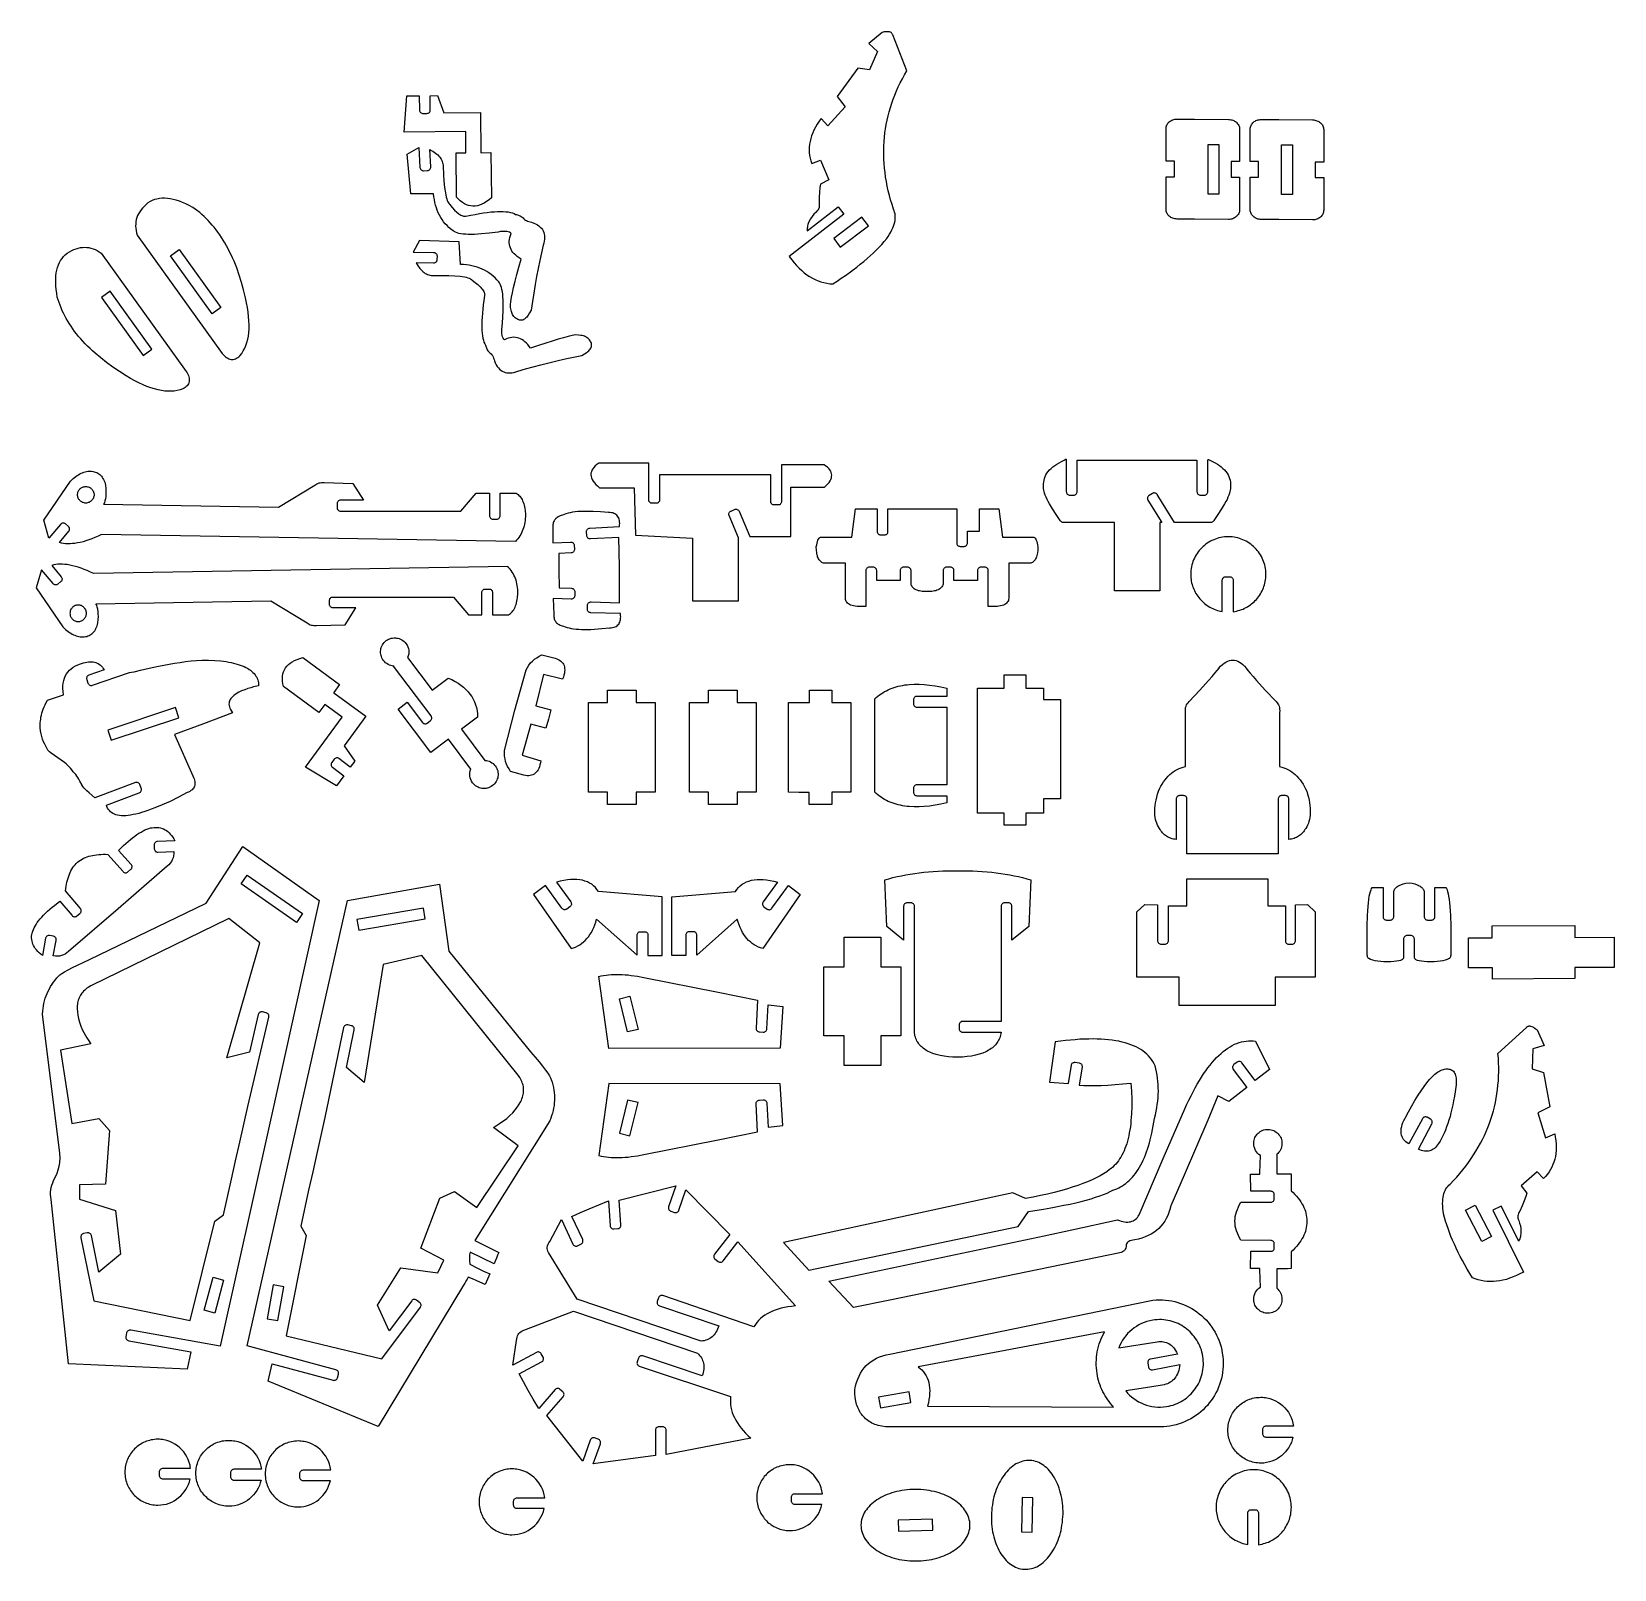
# Model space of a CAD drawing. Extents: x 0 to 16.8, y 0 to 16.3.
import ezdxf

# ---------------------------------------------------------------- set-up
doc = ezdxf.new("R2010")
doc.units = 0
doc.layers.add('Default_Layer', color=1, linetype='CONTINUOUS')
doc.layers.add('Harley_1', color=1, linetype='CONTINUOUS')

msp = doc.modelspace()

# ---------------------------------------------------------------- linework, layer by layer
at = {"layer": 'Default_Layer'}
for points in [[(10.077, 11.27), (10.284, 11.27), (10.322, 10.97), (10.656, 10.97), (10.663, 10.965), (10.67, 10.958), (10.676, 10.948), (10.682, 10.937), (10.687, 10.923), (10.691, 10.907), (10.695, 10.889), (10.698, 10.868), (10.697, 10.833), (10.694, 10.802), (10.691, 10.788), (10.688, 10.774), (10.684, 10.762), (10.68, 10.751), (10.675, 10.74), (10.669, 10.73), (10.663, 10.722), (10.656, 10.714), (10.649, 10.707), (10.641, 10.701), (10.632, 10.696), (10.623, 10.692), (10.389, 10.692), (10.389, 10.321), (10.388, 10.309), (10.385, 10.298), (10.38, 10.288), (10.374, 10.278), (10.367, 10.27), (10.357, 10.262), (10.346, 10.255), (10.333, 10.249), (10.319, 10.244), (10.303, 10.24), (10.285, 10.237), (10.266, 10.234), (10.245, 10.233), (10.222, 10.232), (10.198, 10.232), (10.172, 10.233), (10.172, 10.614), (10.171, 10.622), (10.169, 10.629), (10.165, 10.635), (10.161, 10.64), (10.155, 10.645), (10.149, 10.648), (10.142, 10.65), (10.135, 10.651), (10.093, 10.651), (10.086, 10.65), (10.079, 10.648), (10.073, 10.645), (10.067, 10.64), (10.063, 10.635), (10.06, 10.629), (10.057, 10.622), (10.057, 10.614), (10.057, 10.509), (9.807, 10.509), (9.807, 10.614), (9.806, 10.622), (9.804, 10.629), (9.801, 10.635), (9.796, 10.64), (9.791, 10.645), (9.784, 10.648), (9.777, 10.65), (9.77, 10.651), (9.728, 10.651), (9.721, 10.65), (9.714, 10.648), (9.708, 10.645), (9.703, 10.64), (9.698, 10.635), (9.695, 10.629), (9.693, 10.622), (9.692, 10.614), (9.692, 10.471), (9.688, 10.461), (9.684, 10.451), (9.678, 10.443), (9.672, 10.435), (9.665, 10.428), (9.656, 10.421), (9.647, 10.415), (9.637, 10.41), (9.626, 10.405), (9.614, 10.401), (9.601, 10.398), (9.587, 10.395), (9.572, 10.393), (9.556, 10.392), (9.521, 10.391), (9.486, 10.392), (9.47, 10.393), (9.455, 10.395), (9.441, 10.398), (9.428, 10.401), (9.416, 10.405), (9.405, 10.41), (9.395, 10.415), (9.385, 10.421), (9.377, 10.428), (9.37, 10.435), (9.363, 10.443), (9.358, 10.451), (9.353, 10.461), (9.35, 10.471), (9.35, 10.614), (9.349, 10.622), (9.347, 10.629), (9.344, 10.635), (9.339, 10.64), (9.334, 10.645), (9.327, 10.648), (9.321, 10.65), (9.313, 10.651), (9.272, 10.651), (9.264, 10.65), (9.257, 10.648), (9.251, 10.645), (9.246, 10.64), (9.241, 10.635), (9.238, 10.629), (9.236, 10.622), (9.235, 10.614), (9.235, 10.509), (8.985, 10.509), (8.985, 10.614), (8.984, 10.622), (8.982, 10.629), (8.979, 10.635), (8.974, 10.64), (8.969, 10.645), (8.963, 10.648), (8.956, 10.65), (8.948, 10.651), (8.907, 10.651), (8.899, 10.65), (8.892, 10.648), (8.886, 10.645), (8.881, 10.64), (8.876, 10.635), (8.873, 10.629), (8.871, 10.622), (8.87, 10.614), (8.87, 10.233), (8.844, 10.232), (8.82, 10.232), (8.797, 10.233), (8.776, 10.234), (8.756, 10.237), (8.739, 10.24), (8.723, 10.244), (8.708, 10.249), (8.696, 10.255), (8.684, 10.262), (8.675, 10.27), (8.667, 10.278), (8.661, 10.288), (8.657, 10.298), (8.654, 10.309), (8.653, 10.321), (8.653, 10.692), (8.419, 10.692), (8.41, 10.696), (8.401, 10.701), (8.393, 10.707), (8.386, 10.714), (8.379, 10.722), (8.373, 10.73), (8.367, 10.74), (8.362, 10.751), (8.357, 10.762), (8.354, 10.774), (8.35, 10.788), (8.348, 10.802), (8.344, 10.833), (8.343, 10.868), (8.347, 10.889), (8.351, 10.907), (8.355, 10.923), (8.36, 10.937), (8.366, 10.948), (8.372, 10.958), (8.379, 10.965), (8.386, 10.97), (8.719, 10.97), (8.758, 11.27), (8.99, 11.27), (8.99, 11.031), (8.991, 11.023), (8.993, 11.016), (8.997, 11.01), (9.001, 11.005), (9.007, 11), (9.013, 10.997), (9.02, 10.995), (9.027, 10.994), (9.069, 10.994), (9.076, 10.995), (9.083, 10.997), (9.089, 11), (9.095, 11.005), (9.099, 11.01), (9.102, 11.016), (9.105, 11.023), (9.105, 11.031), (9.105, 11.27), (9.521, 11.27), (9.836, 11.27), (9.836, 10.909), (9.836, 10.902), (9.838, 10.895), (9.842, 10.888), (9.846, 10.883), (9.852, 10.878), (9.858, 10.875), (9.865, 10.873), (9.872, 10.872), (9.914, 10.872), (9.921, 10.873), (9.928, 10.875), (9.934, 10.878), (9.94, 10.883), (9.944, 10.888), (9.948, 10.895), (9.95, 10.902), (9.951, 10.909), (9.951, 11.034), (10.077, 11.033), (10.077, 11.27)], [(2.005, 2.373), (1.053, 2.542), (1.045, 2.543), (1.038, 2.542), (1.032, 2.54), (1.025, 2.536), (1.02, 2.532), (1.016, 2.526), (1.012, 2.52), (1.01, 2.512), (1.003, 2.472), (1.002, 2.464), (1.003, 2.457), (1.006, 2.45), (1.009, 2.444), (1.014, 2.439), (1.019, 2.434), (1.026, 2.431), (1.033, 2.429), (1.694, 2.312), (1.654, 2.126), (0.392, 2.185), (0.208, 3.932), (0.204, 3.958), (0.202, 3.983), (0.202, 4.008), (0.204, 4.033), (0.208, 4.057), (0.215, 4.082), (0.224, 4.107), (0.234, 4.131), (0.254, 4.171), (0.27, 4.209), (0.283, 4.247), (0.292, 4.284), (0.296, 4.302), (0.299, 4.32), (0.301, 4.337), (0.302, 4.355), (0.303, 4.372), (0.302, 4.389), (0.301, 4.406), (0.299, 4.423), (0.117, 5.902), (0.119, 5.931), (0.122, 5.96), (0.126, 5.988), (0.131, 6.015), (0.138, 6.042), (0.145, 6.069), (0.154, 6.095), (0.164, 6.12), (0.176, 6.145), (0.188, 6.17), (0.202, 6.194), (0.217, 6.218), (0.233, 6.241), (0.25, 6.263), (0.269, 6.285), (0.289, 6.307), (0.294, 6.312), (0.301, 6.319), (0.322, 6.334), (0.351, 6.351), (0.388, 6.371), (0.433, 6.395), (0.486, 6.42), (0.547, 6.449), (0.616, 6.48), (1.856, 7.081), (2.245, 7.684), (3.058, 7.11), (2.532, 4.742), (2.005, 2.373)], [(13.24, 4.411), (13.24, 4.411), (13.239, 4.205), (13.317, 4.203), (13.354, 4.203), (13.392, 4.202), (13.393, 4.024), (13.413, 4.004), (13.432, 3.985), (13.45, 3.965), (13.466, 3.946), (13.481, 3.926), (13.495, 3.906), (13.507, 3.886), (13.518, 3.866), (13.528, 3.846), (13.536, 3.826), (13.543, 3.805), (13.548, 3.785), (13.553, 3.764), (13.555, 3.743), (13.557, 3.723), (13.557, 3.702), (13.557, 3.696), (13.557, 3.675), (13.555, 3.654), (13.553, 3.634), (13.548, 3.613), (13.543, 3.592), (13.536, 3.572), (13.528, 3.552), (13.518, 3.532), (13.507, 3.512), (13.495, 3.492), (13.481, 3.472), (13.466, 3.452), (13.45, 3.432), (13.432, 3.413), (13.413, 3.393), (13.393, 3.374), (13.392, 3.196), (13.354, 3.195), (13.317, 3.194), (13.239, 3.193), (13.24, 2.987), (13.24, 2.987), (13.251, 2.977), (13.261, 2.965), (13.27, 2.952), (13.278, 2.938), (13.285, 2.924), (13.289, 2.908), (13.292, 2.892), (13.294, 2.875), (13.293, 2.86), (13.292, 2.845), (13.288, 2.831), (13.284, 2.817), (13.278, 2.803), (13.27, 2.791), (13.262, 2.779), (13.253, 2.768), (13.242, 2.758), (13.231, 2.749), (13.219, 2.741), (13.206, 2.735), (13.192, 2.729), (13.178, 2.725), (13.163, 2.723), (13.148, 2.721), (13.132, 2.722), (13.118, 2.724), (13.103, 2.727), (13.089, 2.732), (13.076, 2.738), (13.063, 2.745), (13.052, 2.753), (13.041, 2.763), (13.031, 2.773), (13.022, 2.784), (13.014, 2.797), (13.007, 2.809), (13.002, 2.823), (12.998, 2.837), (12.995, 2.852), (12.994, 2.868), (12.995, 2.888), (12.998, 2.908), (13.004, 2.927), (13.012, 2.945), (13.022, 2.961), (13.034, 2.975), (13.049, 2.988), (13.065, 2.999), (13.06, 3.183), (13.059, 3.197), (13.035, 3.198), (13.01, 3.198), (12.985, 3.198), (12.961, 3.199), (12.962, 3.38), (13.176, 3.38), (13.183, 3.38), (13.19, 3.382), (13.197, 3.386), (13.202, 3.39), (13.207, 3.396), (13.21, 3.402), (13.212, 3.409), (13.213, 3.416), (13.213, 3.458), (13.213, 3.465), (13.211, 3.472), (13.207, 3.478), (13.203, 3.484), (13.197, 3.488), (13.191, 3.492), (13.184, 3.494), (13.177, 3.495), (12.858, 3.497), (12.843, 3.522), (12.831, 3.547), (12.82, 3.572), (12.811, 3.598), (12.804, 3.623), (12.798, 3.648), (12.795, 3.674), (12.793, 3.699), (12.795, 3.724), (12.798, 3.749), (12.804, 3.775), (12.811, 3.8), (12.82, 3.825), (12.831, 3.851), (12.843, 3.876), (12.858, 3.901), (13.177, 3.903), (13.184, 3.904), (13.191, 3.906), (13.197, 3.91), (13.203, 3.914), (13.207, 3.92), (13.211, 3.926), (13.213, 3.933), (13.213, 3.94), (13.213, 3.982), (13.212, 3.989), (13.21, 3.996), (13.207, 4.002), (13.202, 4.007), (13.197, 4.012), (13.19, 4.015), (13.183, 4.017), (13.176, 4.018), (12.962, 4.018), (12.961, 4.199), (12.985, 4.2), (13.01, 4.2), (13.035, 4.2), (13.059, 4.2), (13.06, 4.215), (13.065, 4.399), (13.049, 4.41), (13.034, 4.422), (13.022, 4.437), (13.012, 4.453), (13.004, 4.471), (12.998, 4.489), (12.995, 4.509), (12.994, 4.53), (12.995, 4.546), (12.998, 4.56), (13.002, 4.575), (13.007, 4.588), (13.014, 4.601), (13.022, 4.613), (13.031, 4.625), (13.041, 4.635), (13.052, 4.644), (13.063, 4.653), (13.076, 4.66), (13.089, 4.666), (13.103, 4.671), (13.118, 4.674), (13.132, 4.676), (13.148, 4.676), (13.163, 4.675), (13.178, 4.672), (13.192, 4.668), (13.206, 4.663), (13.219, 4.656), (13.231, 4.648), (13.242, 4.639), (13.253, 4.63), (13.262, 4.619), (13.27, 4.607), (13.278, 4.594), (13.284, 4.581), (13.288, 4.567), (13.292, 4.553), (13.293, 4.538), (13.294, 4.522), (13.292, 4.506), (13.289, 4.489), (13.285, 4.474), (13.278, 4.459), (13.27, 4.446), (13.261, 4.433), (13.251, 4.421), (13.24, 4.411)]]:
    msp.add_lwpolyline(points, close=True, dxfattribs=at)
at = {"layer": 'Harley_1'}
for points in [[(8.245, 14.227), (8.574, 14.48), (8.634, 14.402), (8.056, 13.952), (8.082, 13.918), (8.107, 13.886), (8.134, 13.856), (8.16, 13.828), (8.188, 13.803), (8.215, 13.779), (8.244, 13.758), (8.272, 13.739), (8.301, 13.722), (8.331, 13.707), (8.361, 13.694), (8.392, 13.683), (8.423, 13.675), (8.455, 13.668), (8.487, 13.664), (8.52, 13.662), (8.565, 13.691), (8.609, 13.721), (8.652, 13.75), (8.693, 13.78), (8.734, 13.81), (8.773, 13.84), (8.81, 13.87), (8.847, 13.9), (8.882, 13.93), (8.916, 13.96), (8.948, 13.99), (8.98, 14.021), (9.01, 14.051), (9.038, 14.082), (9.066, 14.112), (9.092, 14.143), (9.108, 14.167), (9.122, 14.19), (9.135, 14.213), (9.147, 14.235), (9.156, 14.256), (9.165, 14.277), (9.171, 14.298), (9.177, 14.317), (9.18, 14.337), (9.182, 14.355), (9.183, 14.373), (9.182, 14.391), (9.18, 14.408), (9.176, 14.424), (9.17, 14.44), (9.163, 14.456), (9.148, 14.505), (9.133, 14.554), (9.12, 14.603), (9.108, 14.652), (9.098, 14.7), (9.088, 14.749), (9.08, 14.797), (9.074, 14.845), (9.068, 14.892), (9.064, 14.94), (9.062, 14.987), (9.06, 15.034), (9.06, 15.081), (9.061, 15.127), (9.064, 15.174), (9.068, 15.22), (9.073, 15.266), (9.079, 15.311), (9.087, 15.357), (9.096, 15.402), (9.106, 15.447), (9.118, 15.492), (9.131, 15.536), (9.145, 15.581), (9.161, 15.625), (9.178, 15.669), (9.196, 15.712), (9.215, 15.756), (9.236, 15.799), (9.258, 15.842), (9.282, 15.885), (9.306, 15.927), (9.155, 16.308), (9.153, 16.314), (9.15, 16.32), (9.147, 16.324), (9.143, 16.329), (9.139, 16.333), (9.133, 16.336), (9.127, 16.338), (9.121, 16.34), (9.105, 16.342), (9.087, 16.342), (9.066, 16.34), (9.042, 16.335), (8.901, 16.218), (8.993, 16.132), (8.909, 15.938), (8.783, 15.955), (8.564, 15.655), (8.651, 15.544), (8.464, 15.34), (8.394, 15.421), (8.372, 15.39), (8.352, 15.359), (8.334, 15.328), (8.318, 15.297), (8.305, 15.266), (8.293, 15.236), (8.284, 15.206), (8.276, 15.176), (8.271, 15.146), (8.268, 15.116), (8.267, 15.086), (8.268, 15.057), (8.272, 15.028), (8.277, 14.998), (8.285, 14.969), (8.294, 14.941), (8.386, 14.976), (8.476, 14.768), (8.386, 14.723), (8.382, 14.685), (8.378, 14.637), (8.375, 14.582), (8.373, 14.517), (8.374, 14.502), (8.374, 14.488), (8.372, 14.475), (8.369, 14.463), (8.364, 14.452), (8.358, 14.442), (8.35, 14.433), (8.341, 14.425), (8.318, 14.402), (8.298, 14.378), (8.282, 14.354), (8.268, 14.33), (8.258, 14.305), (8.254, 14.292), (8.25, 14.279), (8.248, 14.266), (8.246, 14.253), (8.245, 14.24), (8.245, 14.227)], [(4.779, 15.056), (4.884, 15.058), (4.889, 14.575), (4.863, 14.554), (4.838, 14.536), (4.812, 14.521), (4.787, 14.508), (4.763, 14.499), (4.739, 14.492), (4.715, 14.489), (4.691, 14.488), (4.668, 14.49), (4.646, 14.495), (4.623, 14.503), (4.601, 14.513), (4.58, 14.527), (4.558, 14.544), (4.538, 14.563), (4.517, 14.585), (4.512, 15.053), (4.618, 15.054), (4.616, 15.283), (3.96, 15.275), (3.989, 15.659), (4.121, 15.66), (4.124, 15.509), (4.125, 15.501), (4.127, 15.494), (4.131, 15.488), (4.135, 15.483), (4.141, 15.479), (4.147, 15.475), (4.154, 15.473), (4.162, 15.473), (4.203, 15.474), (4.211, 15.475), (4.217, 15.477), (4.224, 15.48), (4.229, 15.485), (4.233, 15.491), (4.236, 15.497), (4.238, 15.504), (4.239, 15.511), (4.236, 15.662), (4.317, 15.663), (4.381, 15.479), (4.772, 15.484), (4.777, 15.06), (4.777, 15.057), (4.779, 15.056)], [(12.843, 14.45), (12.842, 14.439), (12.841, 14.429), (12.838, 14.419), (12.834, 14.41), (12.829, 14.401), (12.823, 14.392), (12.816, 14.384), (12.809, 14.377), (12.8, 14.37), (12.791, 14.364), (12.781, 14.359), (12.771, 14.354), (12.76, 14.351), (12.749, 14.348), (12.737, 14.347), (12.725, 14.347), (12.365, 14.351), (12.18, 14.351), (12.168, 14.352), (12.156, 14.353), (12.145, 14.356), (12.134, 14.359), (12.124, 14.364), (12.114, 14.369), (12.105, 14.375), (12.096, 14.382), (12.089, 14.389), (12.082, 14.397), (12.076, 14.405), (12.071, 14.414), (12.067, 14.424), (12.064, 14.434), (12.062, 14.444), (12.062, 14.454), (12.062, 14.8), (12.152, 14.8), (12.152, 14.966), (12.062, 14.966), (12.062, 15.311), (12.062, 15.321), (12.064, 15.332), (12.067, 15.342), (12.071, 15.351), (12.076, 15.36), (12.082, 15.369), (12.089, 15.377), (12.096, 15.384), (12.105, 15.391), (12.114, 15.396), (12.124, 15.402), (12.134, 15.406), (12.145, 15.409), (12.156, 15.412), (12.168, 15.414), (12.18, 15.414), (12.365, 15.414), (12.725, 15.41), (12.737, 15.409), (12.749, 15.407), (12.76, 15.405), (12.771, 15.401), (12.781, 15.397), (12.791, 15.391), (12.8, 15.386), (12.809, 15.379), (12.816, 15.372), (12.823, 15.364), (12.829, 15.355), (12.834, 15.346), (12.838, 15.337), (12.841, 15.327), (12.842, 15.317), (12.843, 15.306), (12.843, 14.961), (12.753, 14.961), (12.753, 14.795), (12.843, 14.795), (12.843, 14.45)], [(12.957, 15.306), (12.957, 15.317), (12.959, 15.327), (12.962, 15.337), (12.966, 15.346), (12.971, 15.355), (12.977, 15.364), (12.984, 15.372), (12.991, 15.379), (13, 15.386), (13.009, 15.392), (13.018, 15.397), (13.029, 15.401), (13.039, 15.405), (13.051, 15.407), (13.062, 15.409), (13.074, 15.41), (13.26, 15.41), (13.62, 15.405), (13.632, 15.404), (13.644, 15.403), (13.655, 15.4), (13.666, 15.396), (13.676, 15.392), (13.686, 15.387), (13.695, 15.381), (13.703, 15.374), (13.711, 15.367), (13.718, 15.359), (13.724, 15.351), (13.729, 15.342), (13.732, 15.332), (13.735, 15.322), (13.737, 15.312), (13.738, 15.302), (13.738, 14.956), (13.648, 14.956), (13.648, 14.791), (13.738, 14.791), (13.738, 14.445), (13.737, 14.435), (13.735, 14.424), (13.732, 14.414), (13.729, 14.405), (13.724, 14.396), (13.718, 14.387), (13.711, 14.379), (13.703, 14.372), (13.695, 14.365), (13.686, 14.359), (13.676, 14.354), (13.666, 14.35), (13.655, 14.346), (13.644, 14.344), (13.632, 14.342), (13.62, 14.342), (13.26, 14.347), (13.074, 14.347), (13.062, 14.347), (13.051, 14.349), (13.039, 14.351), (13.029, 14.355), (13.018, 14.359), (13.009, 14.364), (13, 14.37), (12.991, 14.377), (12.984, 14.384), (12.977, 14.392), (12.971, 14.401), (12.966, 14.41), (12.962, 14.419), (12.959, 14.429), (12.957, 14.439), (12.957, 14.45), (12.957, 14.795), (13.046, 14.795), (13.046, 14.961), (12.957, 14.961), (12.957, 15.306)], [(4.115, 15.113), (4.129, 14.899), (4.131, 14.891), (4.133, 14.884), (4.137, 14.878), (4.142, 14.873), (4.148, 14.869), (4.154, 14.866), (4.161, 14.864), (4.168, 14.864), (4.21, 14.867), (4.217, 14.868), (4.224, 14.871), (4.23, 14.875), (4.235, 14.879), (4.239, 14.885), (4.242, 14.892), (4.244, 14.899), (4.244, 14.906), (4.232, 15.089), (4.249, 15.08), (4.266, 15.071), (4.28, 15.062), (4.294, 15.052), (4.307, 15.042), (4.319, 15.032), (4.329, 15.021), (4.339, 15.01), (4.347, 14.999), (4.354, 14.987), (4.36, 14.975), (4.365, 14.963), (4.369, 14.95), (4.372, 14.938), (4.374, 14.924), (4.375, 14.91), (4.379, 14.826), (4.384, 14.752), (4.391, 14.687), (4.399, 14.631), (4.403, 14.607), (4.408, 14.585), (4.414, 14.566), (4.419, 14.549), (4.425, 14.534), (4.432, 14.522), (4.438, 14.512), (4.446, 14.504), (4.472, 14.473), (4.497, 14.446), (4.521, 14.424), (4.543, 14.406), (4.554, 14.399), (4.564, 14.393), (4.574, 14.388), (4.584, 14.385), (4.593, 14.382), (4.602, 14.381), (4.61, 14.381), (4.618, 14.382), (4.668, 14.392), (4.715, 14.401), (4.761, 14.41), (4.804, 14.416), (4.845, 14.422), (4.883, 14.426), (4.92, 14.429), (4.954, 14.431), (4.986, 14.432), (5.015, 14.431), (5.043, 14.429), (5.068, 14.426), (5.09, 14.422), (5.111, 14.416), (5.129, 14.409), (5.145, 14.401), (5.155, 14.399), (5.165, 14.397), (5.175, 14.394), (5.185, 14.39), (5.195, 14.385), (5.205, 14.379), (5.215, 14.372), (5.225, 14.364), (5.232, 14.355), (5.24, 14.347), (5.25, 14.34), (5.261, 14.334), (5.273, 14.328), (5.286, 14.324), (5.3, 14.32), (5.316, 14.317), (5.338, 14.308), (5.358, 14.299), (5.377, 14.289), (5.393, 14.278), (5.408, 14.266), (5.42, 14.253), (5.431, 14.239), (5.439, 14.224), (5.446, 14.209), (5.451, 14.192), (5.454, 14.175), (5.454, 14.156), (5.453, 14.137), (5.45, 14.116), (5.445, 14.095), (5.438, 14.073), (5.42, 13.992), (5.403, 13.91), (5.386, 13.826), (5.369, 13.741), (5.354, 13.654), (5.338, 13.565), (5.324, 13.475), (5.31, 13.384), (5.295, 13.354), (5.28, 13.328), (5.272, 13.318), (5.264, 13.308), (5.256, 13.3), (5.248, 13.293), (5.24, 13.287), (5.231, 13.282), (5.223, 13.278), (5.214, 13.276), (5.206, 13.275), (5.197, 13.275), (5.188, 13.276), (5.179, 13.279), (5.169, 13.283), (5.159, 13.289), (5.15, 13.295), (5.142, 13.301), (5.134, 13.309), (5.127, 13.317), (5.12, 13.326), (5.114, 13.336), (5.109, 13.346), (5.105, 13.358), (5.101, 13.37), (5.097, 13.382), (5.092, 13.41), (5.09, 13.441), (5.094, 13.476), (5.102, 13.519), (5.112, 13.568), (5.125, 13.625), (5.14, 13.69), (5.159, 13.761), (5.18, 13.839), (5.204, 13.925), (5.183, 13.938), (5.164, 13.952), (5.147, 13.966), (5.132, 13.98), (5.118, 13.996), (5.107, 14.011), (5.097, 14.027), (5.09, 14.044), (5.084, 14.061), (5.08, 14.079), (5.078, 14.097), (5.078, 14.116), (5.08, 14.135), (5.084, 14.155), (5.09, 14.176), (5.098, 14.197), (5.094, 14.201), (5.09, 14.204), (5.08, 14.211), (5.067, 14.215), (5.051, 14.218), (5.033, 14.219), (5.011, 14.219), (4.986, 14.217), (4.959, 14.213), (4.866, 14.201), (4.782, 14.193), (4.744, 14.19), (4.708, 14.188), (4.674, 14.188), (4.643, 14.188), (4.615, 14.189), (4.588, 14.191), (4.564, 14.194), (4.543, 14.198), (4.524, 14.203), (4.507, 14.21), (4.493, 14.217), (4.481, 14.225), (4.458, 14.242), (4.437, 14.261), (4.417, 14.281), (4.398, 14.301), (4.38, 14.323), (4.364, 14.345), (4.349, 14.368), (4.336, 14.392), (4.323, 14.418), (4.312, 14.444), (4.303, 14.471), (4.294, 14.499), (4.287, 14.528), (4.282, 14.557), (4.277, 14.588), (4.274, 14.62), (4.033, 14.62), (3.994, 15.042), (4.115, 15.113)], [(12.508, 15.145), (12.623, 15.145), (12.623, 14.616), (12.508, 14.616), (12.508, 15.145)], [(13.29, 15.14), (13.405, 15.14), (13.405, 14.611), (13.29, 14.611), (13.29, 15.14)], [(2.027, 12.923), (2.038, 12.91), (2.05, 12.898), (2.062, 12.887), (2.073, 12.878), (2.085, 12.871), (2.097, 12.866), (2.108, 12.862), (2.12, 12.859), (2.132, 12.859), (2.144, 12.859), (2.156, 12.862), (2.168, 12.866), (2.179, 12.872), (2.191, 12.879), (2.203, 12.888), (2.215, 12.898), (2.234, 12.923), (2.25, 12.949), (2.265, 12.977), (2.278, 13.007), (2.288, 13.039), (2.297, 13.073), (2.304, 13.108), (2.308, 13.146), (2.311, 13.185), (2.312, 13.226), (2.31, 13.269), (2.307, 13.314), (2.302, 13.361), (2.295, 13.41), (2.286, 13.46), (2.275, 13.513), (2.254, 13.597), (2.231, 13.678), (2.207, 13.756), (2.18, 13.831), (2.152, 13.902), (2.137, 13.937), (2.121, 13.971), (2.105, 14.003), (2.089, 14.035), (2.072, 14.067), (2.055, 14.097), (2.037, 14.127), (2.019, 14.156), (2, 14.184), (1.981, 14.211), (1.961, 14.237), (1.941, 14.263), (1.921, 14.287), (1.899, 14.311), (1.878, 14.334), (1.856, 14.357), (1.833, 14.378), (1.81, 14.399), (1.787, 14.419), (1.763, 14.438), (1.739, 14.456), (1.714, 14.474), (1.676, 14.494), (1.64, 14.511), (1.605, 14.527), (1.571, 14.54), (1.537, 14.551), (1.505, 14.56), (1.474, 14.566), (1.444, 14.57), (1.414, 14.572), (1.386, 14.572), (1.359, 14.569), (1.332, 14.564), (1.307, 14.557), (1.283, 14.548), (1.26, 14.536), (1.237, 14.522), (1.216, 14.504), (1.196, 14.486), (1.178, 14.467), (1.163, 14.448), (1.149, 14.429), (1.137, 14.408), (1.127, 14.388), (1.119, 14.366), (1.112, 14.345), (1.108, 14.323), (1.106, 14.3), (1.105, 14.277), (1.107, 14.253), (1.11, 14.229), (1.116, 14.204), (1.123, 14.179), (2.027, 12.923)], [(8.528, 14.146), (8.597, 14.053), (8.897, 14.279), (8.828, 14.371), (8.528, 14.146)], [(1.644, 12.732), (1.653, 12.716), (1.661, 12.702), (1.667, 12.687), (1.671, 12.673), (1.675, 12.66), (1.676, 12.647), (1.676, 12.635), (1.675, 12.623), (1.672, 12.611), (1.667, 12.6), (1.661, 12.59), (1.653, 12.58), (1.644, 12.571), (1.634, 12.562), (1.621, 12.553), (1.608, 12.545), (1.579, 12.535), (1.548, 12.528), (1.517, 12.523), (1.485, 12.52), (1.451, 12.521), (1.416, 12.523), (1.381, 12.528), (1.344, 12.535), (1.305, 12.545), (1.266, 12.558), (1.226, 12.573), (1.184, 12.59), (1.141, 12.61), (1.097, 12.632), (1.052, 12.657), (1.006, 12.684), (0.933, 12.73), (0.863, 12.778), (0.797, 12.826), (0.734, 12.875), (0.676, 12.924), (0.648, 12.949), (0.621, 12.975), (0.595, 13), (0.569, 13.026), (0.545, 13.052), (0.522, 13.078), (0.499, 13.104), (0.478, 13.131), (0.457, 13.157), (0.437, 13.184), (0.419, 13.211), (0.401, 13.238), (0.384, 13.266), (0.368, 13.293), (0.353, 13.321), (0.339, 13.349), (0.325, 13.377), (0.313, 13.406), (0.302, 13.434), (0.291, 13.463), (0.282, 13.492), (0.273, 13.521), (0.266, 13.563), (0.261, 13.603), (0.257, 13.641), (0.256, 13.678), (0.256, 13.713), (0.258, 13.746), (0.262, 13.778), (0.267, 13.808), (0.275, 13.836), (0.284, 13.863), (0.295, 13.888), (0.308, 13.911), (0.323, 13.933), (0.34, 13.953), (0.358, 13.971), (0.378, 13.988), (0.402, 14.003), (0.426, 14.016), (0.449, 14.027), (0.472, 14.036), (0.495, 14.042), (0.518, 14.047), (0.541, 14.05), (0.564, 14.051), (0.586, 14.05), (0.609, 14.047), (0.631, 14.042), (0.653, 14.035), (0.675, 14.026), (0.697, 14.015), (0.718, 14.002), (0.74, 13.988), (1.644, 12.732)], [(1.476, 13.96), (1.569, 14.027), (2.012, 13.411), (1.919, 13.344), (1.476, 13.96)], [(4.089, 13.884), (4.099, 13.867), (4.109, 13.851), (4.119, 13.837), (4.129, 13.824), (4.14, 13.812), (4.151, 13.801), (4.162, 13.791), (4.173, 13.782), (4.185, 13.774), (4.197, 13.768), (4.209, 13.762), (4.222, 13.758), (4.235, 13.755), (4.248, 13.752), (4.261, 13.751), (4.275, 13.751), (4.359, 13.752), (4.434, 13.751), (4.499, 13.748), (4.555, 13.743), (4.579, 13.74), (4.601, 13.736), (4.621, 13.732), (4.638, 13.727), (4.653, 13.722), (4.666, 13.716), (4.676, 13.71), (4.684, 13.703), (4.717, 13.678), (4.745, 13.654), (4.769, 13.632), (4.788, 13.611), (4.795, 13.601), (4.802, 13.591), (4.807, 13.581), (4.811, 13.572), (4.814, 13.563), (4.816, 13.554), (4.817, 13.546), (4.816, 13.538), (4.809, 13.487), (4.802, 13.439), (4.796, 13.394), (4.792, 13.35), (4.789, 13.309), (4.787, 13.27), (4.785, 13.234), (4.786, 13.2), (4.787, 13.168), (4.789, 13.138), (4.792, 13.111), (4.797, 13.086), (4.803, 13.064), (4.809, 13.044), (4.817, 13.026), (4.826, 13.01), (4.828, 13), (4.831, 12.99), (4.835, 12.981), (4.84, 12.971), (4.845, 12.961), (4.852, 12.952), (4.859, 12.942), (4.868, 12.933), (4.877, 12.926), (4.885, 12.918), (4.893, 12.909), (4.9, 12.899), (4.906, 12.887), (4.911, 12.874), (4.916, 12.86), (4.92, 12.844), (4.929, 12.823), (4.94, 12.803), (4.951, 12.785), (4.963, 12.769), (4.976, 12.756), (4.989, 12.744), (5.004, 12.734), (5.019, 12.726), (5.035, 12.721), (5.052, 12.717), (5.069, 12.715), (5.088, 12.715), (5.107, 12.717), (5.127, 12.721), (5.148, 12.727), (5.17, 12.736), (5.25, 12.758), (5.331, 12.78), (5.414, 12.802), (5.498, 12.823), (5.584, 12.844), (5.671, 12.864), (5.761, 12.883), (5.851, 12.902), (5.88, 12.919), (5.905, 12.935), (5.915, 12.944), (5.924, 12.952), (5.932, 12.96), (5.939, 12.969), (5.944, 12.978), (5.948, 12.986), (5.951, 12.995), (5.953, 13.003), (5.954, 13.012), (5.953, 13.021), (5.952, 13.03), (5.949, 13.039), (5.943, 13.049), (5.938, 13.058), (5.931, 13.067), (5.924, 13.075), (5.916, 13.082), (5.908, 13.089), (5.898, 13.095), (5.888, 13.1), (5.877, 13.105), (5.866, 13.109), (5.854, 13.112), (5.841, 13.115), (5.813, 13.118), (5.782, 13.119), (5.747, 13.112), (5.705, 13.103), (5.656, 13.09), (5.6, 13.074), (5.536, 13.054), (5.466, 13.032), (5.389, 13.006), (5.305, 12.978), (5.29, 12.998), (5.276, 13.016), (5.261, 13.033), (5.245, 13.047), (5.23, 13.06), (5.213, 13.07), (5.197, 13.079), (5.18, 13.086), (5.162, 13.09), (5.144, 13.093), (5.126, 13.094), (5.107, 13.093), (5.088, 13.09), (5.068, 13.085), (5.048, 13.078), (5.028, 13.069), (5.023, 13.072), (5.019, 13.076), (5.013, 13.086), (5.007, 13.098), (5.004, 13.114), (5.001, 13.133), (5, 13.154), (5.001, 13.179), (5.003, 13.206), (5.01, 13.3), (5.014, 13.384), (5.015, 13.423), (5.014, 13.459), (5.013, 13.492), (5.011, 13.523), (5.009, 13.552), (5.005, 13.578), (5.001, 13.602), (4.995, 13.623), (4.989, 13.642), (4.982, 13.658), (4.974, 13.672), (4.966, 13.683), (4.947, 13.705), (4.927, 13.725), (4.906, 13.744), (4.885, 13.762), (4.862, 13.778), (4.839, 13.793), (4.815, 13.807), (4.79, 13.819), (4.764, 13.83), (4.737, 13.839), (4.71, 13.848), (4.682, 13.854), (4.652, 13.86), (4.622, 13.864), (4.591, 13.867), (4.559, 13.868), (4.546, 14.108), (4.123, 14.124), (4.058, 13.999), (4.273, 13.997), (4.281, 13.996), (4.288, 13.994), (4.294, 13.99), (4.299, 13.986), (4.304, 13.98), (4.307, 13.974), (4.309, 13.967), (4.31, 13.96), (4.309, 13.918), (4.308, 13.911), (4.306, 13.904), (4.303, 13.898), (4.298, 13.892), (4.293, 13.888), (4.286, 13.885), (4.28, 13.883), (4.272, 13.882), (4.089, 13.884)], [(0.836, 13.583), (0.743, 13.516), (1.186, 12.901), (1.279, 12.968), (0.836, 13.583)], [(12.015, 11.125), (11.995, 11.125), (11.995, 10.399), (11.753, 10.399), (11.512, 10.399), (11.512, 11.125), (10.978, 11.125), (10.972, 11.125), (10.966, 11.125), (10.961, 11.127), (10.955, 11.129), (10.95, 11.132), (10.946, 11.136), (10.941, 11.141), (10.937, 11.147), (10.892, 11.211), (10.854, 11.27), (10.822, 11.324), (10.809, 11.348), (10.797, 11.372), (10.787, 11.395), (10.778, 11.416), (10.771, 11.436), (10.766, 11.454), (10.762, 11.471), (10.76, 11.488), (10.759, 11.502), (10.76, 11.516), (10.759, 11.536), (10.761, 11.556), (10.764, 11.576), (10.769, 11.595), (10.776, 11.614), (10.785, 11.632), (10.795, 11.65), (10.808, 11.667), (10.823, 11.684), (10.839, 11.7), (10.857, 11.716), (10.878, 11.731), (10.9, 11.746), (10.924, 11.761), (10.95, 11.775), (10.978, 11.789), (10.988, 11.797), (10.992, 11.799), (10.996, 11.8), (10.998, 11.799), (11, 11.797), (11.001, 11.794), (11.001, 11.789), (11.001, 11.454), (11.002, 11.447), (11.004, 11.44), (11.007, 11.434), (11.012, 11.428), (11.017, 11.424), (11.024, 11.42), (11.03, 11.418), (11.038, 11.417), (11.079, 11.417), (11.087, 11.418), (11.094, 11.42), (11.1, 11.424), (11.105, 11.428), (11.11, 11.434), (11.113, 11.44), (11.115, 11.447), (11.116, 11.454), (11.116, 11.789), (11.753, 11.789), (12.39, 11.789), (12.39, 11.454), (12.391, 11.447), (12.393, 11.44), (12.397, 11.434), (12.401, 11.428), (12.407, 11.424), (12.413, 11.42), (12.42, 11.418), (12.427, 11.417), (12.469, 11.417), (12.476, 11.418), (12.483, 11.42), (12.489, 11.424), (12.495, 11.428), (12.499, 11.434), (12.502, 11.44), (12.505, 11.447), (12.505, 11.454), (12.505, 11.789), (12.506, 11.791), (12.508, 11.793), (12.51, 11.794), (12.512, 11.795), (12.519, 11.793), (12.529, 11.789), (12.557, 11.775), (12.583, 11.761), (12.607, 11.746), (12.629, 11.731), (12.649, 11.716), (12.667, 11.7), (12.684, 11.684), (12.698, 11.667), (12.711, 11.65), (12.722, 11.632), (12.731, 11.614), (12.738, 11.595), (12.743, 11.576), (12.746, 11.556), (12.747, 11.536), (12.746, 11.516), (12.747, 11.502), (12.747, 11.488), (12.745, 11.471), (12.741, 11.454), (12.735, 11.436), (12.728, 11.416), (12.72, 11.395), (12.71, 11.372), (12.698, 11.348), (12.684, 11.324), (12.652, 11.27), (12.614, 11.211), (12.569, 11.147), (12.565, 11.141), (12.561, 11.136), (12.556, 11.132), (12.551, 11.129), (12.546, 11.127), (12.54, 11.125), (12.535, 11.125), (12.529, 11.125), (12.151, 11.125), (11.967, 11.423), (11.963, 11.429), (11.957, 11.433), (11.951, 11.437), (11.944, 11.439), (11.937, 11.44), (11.93, 11.44), (11.923, 11.438), (11.916, 11.435), (11.881, 11.413), (11.875, 11.408), (11.871, 11.403), (11.867, 11.397), (11.865, 11.39), (11.864, 11.383), (11.864, 11.376), (11.866, 11.369), (11.869, 11.362), (12.016, 11.125), (12.015, 11.125)], [(0.184, 10.959), (0.13, 11.15), (0.412, 11.566), (0.44, 11.593), (0.469, 11.615), (0.483, 11.625), (0.497, 11.634), (0.512, 11.642), (0.526, 11.649), (0.54, 11.655), (0.554, 11.66), (0.568, 11.664), (0.582, 11.668), (0.596, 11.67), (0.61, 11.671), (0.624, 11.672), (0.638, 11.671), (0.653, 11.669), (0.666, 11.666), (0.679, 11.662), (0.692, 11.657), (0.703, 11.651), (0.714, 11.644), (0.724, 11.636), (0.734, 11.627), (0.743, 11.617), (0.751, 11.606), (0.758, 11.595), (0.765, 11.582), (0.771, 11.568), (0.777, 11.554), (0.782, 11.538), (0.786, 11.522), (0.788, 11.488), (0.789, 11.456), (0.789, 11.427), (0.787, 11.4), (0.784, 11.376), (0.779, 11.355), (0.773, 11.336), (0.765, 11.319), (2.623, 11.288), (3.011, 11.522), (3.021, 11.53), (3.032, 11.536), (3.044, 11.542), (3.056, 11.546), (3.068, 11.549), (3.081, 11.551), (3.095, 11.552), (3.109, 11.551), (3.415, 11.542), (3.527, 11.363), (3.284, 11.363), (3.277, 11.362), (3.27, 11.36), (3.264, 11.356), (3.258, 11.352), (3.254, 11.347), (3.25, 11.34), (3.248, 11.334), (3.247, 11.326), (3.247, 11.285), (3.248, 11.277), (3.25, 11.27), (3.253, 11.264), (3.258, 11.259), (3.263, 11.254), (3.269, 11.251), (3.276, 11.248), (3.284, 11.248), (4.565, 11.247), (4.727, 11.439), (4.867, 11.439), (4.867, 11.199), (4.868, 11.192), (4.87, 11.185), (4.874, 11.179), (4.878, 11.173), (4.883, 11.169), (4.89, 11.165), (4.897, 11.163), (4.904, 11.163), (4.946, 11.163), (4.953, 11.163), (4.96, 11.165), (4.966, 11.169), (4.971, 11.173), (4.976, 11.179), (4.979, 11.185), (4.982, 11.192), (4.982, 11.199), (4.982, 11.437), (5.15, 11.437), (5.161, 11.43), (5.172, 11.423), (5.181, 11.414), (5.191, 11.404), (5.199, 11.394), (5.207, 11.382), (5.214, 11.37), (5.22, 11.356), (5.226, 11.342), (5.232, 11.326), (5.236, 11.309), (5.24, 11.292), (5.244, 11.274), (5.246, 11.254), (5.25, 11.212), (5.25, 11.19), (5.249, 11.168), (5.247, 11.147), (5.244, 11.127), (5.24, 11.107), (5.236, 11.087), (5.23, 11.068), (5.224, 11.05), (5.217, 11.033), (5.209, 11.015), (5.2, 10.999), (5.191, 10.983), (5.18, 10.968), (5.169, 10.953), (5.156, 10.939), (5.143, 10.925), (0.741, 10.999), (0.706, 10.982), (0.672, 10.967), (0.639, 10.954), (0.607, 10.942), (0.576, 10.931), (0.546, 10.922), (0.516, 10.915), (0.488, 10.908), (0.46, 10.904), (0.434, 10.901), (0.408, 10.899), (0.384, 10.899), (0.36, 10.9), (0.337, 10.902), (0.316, 10.907), (0.295, 10.912), (0.396, 11.032), (0.4, 11.038), (0.403, 11.045), (0.404, 11.052), (0.404, 11.059), (0.403, 11.066), (0.401, 11.072), (0.397, 11.078), (0.391, 11.084), (0.36, 11.111), (0.354, 11.115), (0.347, 11.118), (0.34, 11.119), (0.333, 11.119), (0.326, 11.118), (0.319, 11.115), (0.313, 11.111), (0.308, 11.106), (0.184, 10.959)], [(6.038, 11.496), (6.407, 11.496), (6.422, 10.991), (7.026, 10.958), (7.026, 10.295), (7.516, 10.295), (7.516, 10.964), (7.416, 11.2), (7.414, 11.207), (7.413, 11.215), (7.414, 11.222), (7.416, 11.228), (7.419, 11.235), (7.424, 11.24), (7.429, 11.245), (7.436, 11.248), (7.474, 11.265), (7.481, 11.267), (7.488, 11.268), (7.495, 11.267), (7.502, 11.265), (7.508, 11.262), (7.514, 11.257), (7.519, 11.252), (7.522, 11.245), (7.635, 10.977), (8.073, 10.977), (8.073, 11.503), (8.43, 11.503), (8.448, 11.52), (8.464, 11.536), (8.478, 11.552), (8.489, 11.568), (8.497, 11.584), (8.503, 11.599), (8.506, 11.614), (8.507, 11.629), (8.506, 11.643), (8.502, 11.658), (8.496, 11.672), (8.487, 11.686), (8.475, 11.7), (8.461, 11.713), (8.445, 11.726), (8.426, 11.739), (7.973, 11.739), (7.973, 11.349), (7.972, 11.342), (7.97, 11.335), (7.967, 11.329), (7.963, 11.323), (7.957, 11.318), (7.951, 11.315), (7.944, 11.313), (7.937, 11.312), (7.895, 11.312), (7.888, 11.312), (7.881, 11.315), (7.875, 11.318), (7.869, 11.322), (7.865, 11.328), (7.861, 11.334), (7.859, 11.341), (7.858, 11.348), (7.858, 11.633), (7.267, 11.632), (6.677, 11.631), (6.677, 11.367), (6.676, 11.359), (6.674, 11.352), (6.67, 11.346), (6.666, 11.341), (6.66, 11.336), (6.654, 11.333), (6.647, 11.331), (6.64, 11.33), (6.598, 11.33), (6.591, 11.331), (6.584, 11.333), (6.578, 11.337), (6.572, 11.341), (6.568, 11.347), (6.564, 11.353), (6.562, 11.36), (6.562, 11.368), (6.562, 11.758), (6.031, 11.758), (6.011, 11.743), (5.993, 11.727), (5.979, 11.712), (5.967, 11.696), (5.957, 11.681), (5.951, 11.665), (5.947, 11.649), (5.946, 11.632), (5.948, 11.616), (5.953, 11.599), (5.96, 11.583), (5.97, 11.566), (5.983, 11.549), (5.999, 11.531), (6.017, 11.514), (6.038, 11.496)], [(0.575, 11.508), (0.584, 11.508), (0.593, 11.506), (0.602, 11.504), (0.61, 11.501), (0.617, 11.497), (0.624, 11.493), (0.631, 11.488), (0.637, 11.482), (0.643, 11.476), (0.648, 11.469), (0.652, 11.462), (0.656, 11.455), (0.659, 11.447), (0.661, 11.438), (0.663, 11.429), (0.663, 11.421), (0.663, 11.412), (0.661, 11.403), (0.659, 11.395), (0.656, 11.386), (0.652, 11.379), (0.648, 11.372), (0.643, 11.365), (0.637, 11.359), (0.631, 11.353), (0.624, 11.348), (0.617, 11.344), (0.61, 11.34), (0.602, 11.337), (0.593, 11.335), (0.584, 11.333), (0.575, 11.333), (0.567, 11.333), (0.558, 11.335), (0.549, 11.337), (0.541, 11.34), (0.534, 11.344), (0.527, 11.348), (0.52, 11.353), (0.514, 11.359), (0.508, 11.365), (0.503, 11.372), (0.499, 11.379), (0.495, 11.386), (0.492, 11.395), (0.49, 11.403), (0.488, 11.412), (0.488, 11.421), (0.488, 11.429), (0.49, 11.438), (0.492, 11.447), (0.495, 11.455), (0.499, 11.462), (0.503, 11.469), (0.508, 11.476), (0.514, 11.482), (0.52, 11.488), (0.527, 11.493), (0.534, 11.497), (0.541, 11.501), (0.549, 11.504), (0.558, 11.506), (0.567, 11.508), (0.575, 11.508)], [(5.546, 10.318), (5.549, 10.232), (5.551, 10.147), (5.551, 10.135), (5.552, 10.124), (5.554, 10.113), (5.556, 10.103), (5.56, 10.093), (5.564, 10.084), (5.569, 10.076), (5.575, 10.068), (5.582, 10.06), (5.59, 10.053), (5.599, 10.047), (5.608, 10.041), (5.618, 10.036), (5.63, 10.032), (5.642, 10.028), (5.655, 10.024), (5.673, 10.017), (5.693, 10.011), (5.715, 10.005), (5.738, 10), (5.763, 9.996), (5.79, 9.993), (5.818, 9.991), (5.848, 9.989), (5.879, 9.989), (5.913, 9.989), (5.947, 9.99), (5.983, 9.992), (6.061, 9.998), (6.145, 10.007), (6.161, 10.007), (6.176, 10.009), (6.19, 10.012), (6.203, 10.016), (6.214, 10.022), (6.225, 10.029), (6.234, 10.037), (6.242, 10.046), (6.248, 10.056), (6.254, 10.067), (6.258, 10.08), (6.261, 10.093), (6.262, 10.108), (6.263, 10.123), (6.262, 10.139), (6.26, 10.157), (5.944, 10.167), (5.937, 10.168), (5.93, 10.171), (5.924, 10.174), (5.919, 10.179), (5.914, 10.184), (5.911, 10.191), (5.909, 10.198), (5.909, 10.205), (5.91, 10.247), (5.911, 10.254), (5.914, 10.261), (5.917, 10.267), (5.922, 10.272), (5.927, 10.277), (5.934, 10.28), (5.941, 10.282), (5.948, 10.282), (6.25, 10.272), (6.249, 10.657), (6.243, 10.968), (5.941, 10.952), (5.934, 10.952), (5.927, 10.954), (5.921, 10.957), (5.915, 10.961), (5.91, 10.967), (5.906, 10.973), (5.904, 10.979), (5.903, 10.987), (5.901, 11.028), (5.901, 11.036), (5.903, 11.043), (5.906, 11.049), (5.91, 11.055), (5.915, 11.059), (5.921, 11.063), (5.928, 11.066), (5.935, 11.067), (6.251, 11.084), (6.252, 11.101), (6.253, 11.117), (6.252, 11.133), (6.25, 11.147), (6.247, 11.161), (6.242, 11.173), (6.237, 11.184), (6.23, 11.194), (6.222, 11.203), (6.213, 11.211), (6.202, 11.218), (6.191, 11.223), (6.178, 11.227), (6.164, 11.23), (6.149, 11.231), (6.132, 11.231), (6.048, 11.239), (5.971, 11.243), (5.935, 11.244), (5.9, 11.244), (5.867, 11.244), (5.835, 11.243), (5.806, 11.241), (5.778, 11.238), (5.751, 11.234), (5.726, 11.23), (5.703, 11.224), (5.681, 11.218), (5.661, 11.212), (5.643, 11.204), (5.63, 11.2), (5.618, 11.196), (5.607, 11.191), (5.597, 11.186), (5.587, 11.18), (5.579, 11.173), (5.571, 11.166), (5.565, 11.159), (5.559, 11.151), (5.554, 11.142), (5.549, 11.133), (5.546, 11.123), (5.544, 11.113), (5.542, 11.102), (5.542, 11.091), (5.542, 11.079), (5.541, 10.994), (5.54, 10.908), (5.73, 10.918), (5.738, 10.918), (5.745, 10.916), (5.751, 10.913), (5.757, 10.909), (5.762, 10.904), (5.765, 10.898), (5.768, 10.891), (5.769, 10.883), (5.771, 10.842), (5.771, 10.835), (5.769, 10.828), (5.766, 10.821), (5.762, 10.815), (5.756, 10.811), (5.75, 10.807), (5.744, 10.804), (5.736, 10.803), (5.604, 10.796), (5.607, 10.614), (5.608, 10.431), (5.74, 10.427), (5.747, 10.426), (5.754, 10.423), (5.76, 10.42), (5.766, 10.415), (5.77, 10.409), (5.773, 10.403), (5.775, 10.396), (5.776, 10.389), (5.774, 10.347), (5.773, 10.34), (5.771, 10.333), (5.767, 10.327), (5.763, 10.322), (5.757, 10.317), (5.751, 10.314), (5.744, 10.312), (5.736, 10.312), (5.546, 10.318)], [(12.66, 10.18), (12.66, 10.513), (12.661, 10.521), (12.663, 10.528), (12.666, 10.534), (12.671, 10.539), (12.676, 10.544), (12.682, 10.547), (12.689, 10.549), (12.697, 10.55), (12.738, 10.55), (12.746, 10.549), (12.752, 10.547), (12.759, 10.544), (12.764, 10.539), (12.769, 10.534), (12.772, 10.528), (12.774, 10.521), (12.775, 10.513), (12.775, 10.178), (12.793, 10.181), (12.811, 10.184), (12.829, 10.189), (12.846, 10.194), (12.863, 10.2), (12.88, 10.206), (12.897, 10.214), (12.912, 10.222), (12.928, 10.231), (12.943, 10.24), (12.958, 10.25), (12.972, 10.261), (12.985, 10.272), (12.998, 10.284), (13.011, 10.296), (13.023, 10.309), (13.035, 10.323), (13.045, 10.337), (13.056, 10.351), (13.065, 10.366), (13.074, 10.382), (13.082, 10.398), (13.09, 10.414), (13.097, 10.43), (13.103, 10.447), (13.108, 10.465), (13.113, 10.482), (13.117, 10.5), (13.12, 10.518), (13.122, 10.537), (13.123, 10.556), (13.124, 10.575), (13.123, 10.595), (13.122, 10.616), (13.119, 10.636), (13.115, 10.655), (13.111, 10.675), (13.106, 10.694), (13.099, 10.712), (13.092, 10.73), (13.084, 10.748), (13.075, 10.765), (13.066, 10.782), (13.055, 10.798), (13.044, 10.814), (13.032, 10.829), (13.02, 10.844), (13.006, 10.858), (12.993, 10.871), (12.978, 10.883), (12.963, 10.895), (12.947, 10.906), (12.931, 10.917), (12.914, 10.926), (12.897, 10.935), (12.879, 10.943), (12.861, 10.95), (12.843, 10.957), (12.824, 10.962), (12.804, 10.967), (12.785, 10.97), (12.765, 10.973), (12.744, 10.974), (12.724, 10.975), (12.703, 10.974), (12.683, 10.973), (12.663, 10.97), (12.643, 10.967), (12.624, 10.962), (12.605, 10.957), (12.586, 10.95), (12.568, 10.943), (12.55, 10.935), (12.533, 10.926), (12.516, 10.917), (12.5, 10.906), (12.484, 10.895), (12.469, 10.883), (12.455, 10.871), (12.441, 10.858), (12.428, 10.844), (12.415, 10.829), (12.403, 10.814), (12.392, 10.798), (12.382, 10.782), (12.372, 10.765), (12.363, 10.748), (12.355, 10.73), (12.348, 10.712), (12.342, 10.694), (12.336, 10.675), (12.332, 10.655), (12.328, 10.636), (12.326, 10.616), (12.324, 10.595), (12.324, 10.575), (12.324, 10.556), (12.325, 10.538), (12.327, 10.52), (12.33, 10.502), (12.334, 10.485), (12.338, 10.467), (12.344, 10.45), (12.35, 10.434), (12.356, 10.417), (12.363, 10.402), (12.371, 10.386), (12.38, 10.371), (12.389, 10.356), (12.399, 10.342), (12.421, 10.315), (12.444, 10.289), (12.47, 10.266), (12.498, 10.245), (12.527, 10.227), (12.543, 10.219), (12.559, 10.211), (12.575, 10.204), (12.591, 10.198), (12.608, 10.192), (12.625, 10.187), (12.642, 10.183), (12.66, 10.18)], [(0.103, 10.623), (0.049, 10.432), (0.331, 10.016), (0.359, 9.989), (0.388, 9.966), (0.402, 9.957), (0.416, 9.948), (0.431, 9.94), (0.445, 9.933), (0.459, 9.927), (0.473, 9.921), (0.487, 9.917), (0.501, 9.914), (0.515, 9.912), (0.529, 9.91), (0.543, 9.91), (0.557, 9.91), (0.572, 9.913), (0.585, 9.916), (0.598, 9.92), (0.611, 9.925), (0.622, 9.931), (0.633, 9.938), (0.643, 9.946), (0.653, 9.955), (0.662, 9.965), (0.67, 9.975), (0.678, 9.987), (0.684, 10), (0.69, 10.013), (0.696, 10.028), (0.701, 10.043), (0.705, 10.06), (0.707, 10.094), (0.709, 10.126), (0.708, 10.155), (0.706, 10.181), (0.703, 10.205), (0.698, 10.227), (0.692, 10.246), (0.684, 10.262), (2.542, 10.294), (2.93, 10.06), (2.941, 10.052), (2.951, 10.045), (2.963, 10.04), (2.975, 10.036), (2.987, 10.033), (3, 10.031), (3.014, 10.03), (3.028, 10.03), (3.334, 10.039), (3.446, 10.218), (3.203, 10.219), (3.196, 10.22), (3.189, 10.222), (3.183, 10.225), (3.177, 10.23), (3.173, 10.235), (3.169, 10.241), (3.167, 10.248), (3.166, 10.255), (3.166, 10.297), (3.167, 10.304), (3.169, 10.311), (3.172, 10.318), (3.177, 10.323), (3.182, 10.328), (3.188, 10.331), (3.195, 10.333), (3.203, 10.334), (4.484, 10.334), (4.646, 10.143), (4.786, 10.143), (4.786, 10.382), (4.787, 10.39), (4.789, 10.396), (4.793, 10.403), (4.797, 10.408), (4.803, 10.413), (4.809, 10.416), (4.816, 10.418), (4.823, 10.419), (4.865, 10.419), (4.872, 10.418), (4.879, 10.416), (4.885, 10.413), (4.891, 10.408), (4.895, 10.403), (4.898, 10.396), (4.901, 10.39), (4.901, 10.382), (4.901, 10.144), (5.07, 10.144), (5.081, 10.151), (5.091, 10.159), (5.101, 10.168), (5.11, 10.177), (5.118, 10.188), (5.126, 10.199), (5.133, 10.212), (5.14, 10.226), (5.145, 10.24), (5.151, 10.256), (5.155, 10.272), (5.159, 10.29), (5.163, 10.308), (5.165, 10.327), (5.169, 10.369), (5.169, 10.392), (5.168, 10.413), (5.166, 10.434), (5.163, 10.455), (5.159, 10.475), (5.155, 10.494), (5.15, 10.513), (5.143, 10.531), (5.136, 10.549), (5.128, 10.566), (5.119, 10.583), (5.11, 10.599), (5.099, 10.614), (5.088, 10.629), (5.075, 10.643), (5.062, 10.657), (0.66, 10.583), (0.625, 10.599), (0.591, 10.614), (0.558, 10.628), (0.526, 10.64), (0.495, 10.65), (0.465, 10.659), (0.435, 10.667), (0.407, 10.673), (0.379, 10.678), (0.353, 10.681), (0.327, 10.683), (0.303, 10.683), (0.279, 10.682), (0.257, 10.679), (0.235, 10.675), (0.214, 10.669), (0.315, 10.55), (0.319, 10.543), (0.322, 10.537), (0.323, 10.53), (0.323, 10.523), (0.322, 10.516), (0.32, 10.509), (0.316, 10.503), (0.311, 10.498), (0.279, 10.471), (0.273, 10.467), (0.266, 10.464), (0.259, 10.463), (0.252, 10.463), (0.245, 10.464), (0.238, 10.467), (0.232, 10.47), (0.227, 10.476), (0.103, 10.623)], [(0.495, 10.074), (0.504, 10.074), (0.512, 10.075), (0.521, 10.078), (0.529, 10.08), (0.536, 10.084), (0.544, 10.089), (0.55, 10.094), (0.556, 10.099), (0.562, 10.105), (0.567, 10.112), (0.572, 10.119), (0.575, 10.127), (0.578, 10.135), (0.58, 10.143), (0.582, 10.152), (0.582, 10.161), (0.582, 10.17), (0.58, 10.179), (0.578, 10.187), (0.575, 10.195), (0.572, 10.203), (0.567, 10.21), (0.562, 10.217), (0.556, 10.223), (0.55, 10.229), (0.544, 10.234), (0.536, 10.238), (0.529, 10.242), (0.521, 10.245), (0.512, 10.247), (0.504, 10.248), (0.495, 10.249), (0.486, 10.248), (0.477, 10.247), (0.469, 10.245), (0.461, 10.242), (0.453, 10.238), (0.446, 10.234), (0.439, 10.229), (0.433, 10.223), (0.427, 10.217), (0.422, 10.21), (0.418, 10.203), (0.414, 10.195), (0.411, 10.187), (0.409, 10.179), (0.408, 10.17), (0.407, 10.161), (0.408, 10.152), (0.409, 10.143), (0.411, 10.135), (0.414, 10.127), (0.418, 10.119), (0.422, 10.112), (0.427, 10.105), (0.433, 10.099), (0.439, 10.094), (0.446, 10.089), (0.453, 10.084), (0.461, 10.08), (0.469, 10.078), (0.477, 10.075), (0.486, 10.074), (0.495, 10.074)], [(4.43, 9.473), (4.467, 9.456), (4.502, 9.437), (4.534, 9.417), (4.564, 9.397), (4.592, 9.375), (4.617, 9.352), (4.64, 9.327), (4.66, 9.302), (4.679, 9.275), (4.695, 9.248), (4.709, 9.219), (4.72, 9.189), (4.729, 9.158), (4.736, 9.125), (4.74, 9.092), (4.742, 9.057), (4.571, 8.929), (4.819, 8.598), (4.835, 8.597), (4.85, 8.593), (4.865, 8.588), (4.88, 8.582), (4.893, 8.573), (4.906, 8.563), (4.918, 8.552), (4.929, 8.539), (4.938, 8.526), (4.945, 8.513), (4.951, 8.499), (4.955, 8.485), (4.958, 8.471), (4.959, 8.456), (4.959, 8.442), (4.958, 8.428), (4.955, 8.413), (4.951, 8.4), (4.946, 8.386), (4.939, 8.373), (4.931, 8.361), (4.922, 8.349), (4.911, 8.339), (4.899, 8.329), (4.886, 8.32), (4.873, 8.313), (4.859, 8.307), (4.845, 8.303), (4.831, 8.3), (4.817, 8.299), (4.802, 8.299), (4.788, 8.3), (4.774, 8.303), (4.76, 8.307), (4.747, 8.312), (4.734, 8.319), (4.721, 8.327), (4.71, 8.336), (4.699, 8.347), (4.689, 8.359), (4.678, 8.375), (4.67, 8.393), (4.664, 8.412), (4.66, 8.43), (4.659, 8.449), (4.66, 8.468), (4.664, 8.487), (4.67, 8.505), (4.67, 8.505), (4.431, 8.824), (4.243, 8.683), (3.898, 9.143), (3.994, 9.215), (4.155, 9.001), (4.16, 8.995), (4.165, 8.991), (4.172, 8.988), (4.179, 8.987), (4.186, 8.986), (4.193, 8.987), (4.2, 8.99), (4.206, 8.994), (4.239, 9.018), (4.245, 9.024), (4.249, 9.029), (4.252, 9.036), (4.254, 9.043), (4.254, 9.05), (4.253, 9.057), (4.25, 9.064), (4.247, 9.07), (3.848, 9.6), (3.849, 9.601), (3.849, 9.601), (3.85, 9.6), (3.834, 9.602), (3.819, 9.606), (3.804, 9.611), (3.789, 9.618), (3.776, 9.626), (3.763, 9.636), (3.751, 9.647), (3.74, 9.66), (3.732, 9.673), (3.724, 9.686), (3.719, 9.7), (3.715, 9.714), (3.712, 9.728), (3.71, 9.742), (3.71, 9.757), (3.712, 9.771), (3.714, 9.785), (3.718, 9.799), (3.724, 9.812), (3.73, 9.825), (3.738, 9.838), (3.748, 9.849), (3.758, 9.86), (3.77, 9.87), (3.783, 9.878), (3.796, 9.886), (3.81, 9.891), (3.824, 9.895), (3.838, 9.898), (3.853, 9.9), (3.867, 9.9), (3.881, 9.898), (3.895, 9.896), (3.909, 9.892), (3.923, 9.886), (3.936, 9.88), (3.948, 9.872), (3.96, 9.862), (3.97, 9.852), (3.98, 9.84), (3.992, 9.822), (4, 9.804), (4.007, 9.786), (4.01, 9.767), (4.011, 9.748), (4.01, 9.729), (4.005, 9.71), (3.998, 9.691), (4.259, 9.344), (4.429, 9.472), (4.43, 9.473)], [(0.441, 8.476), (0.427, 8.496), (0.413, 8.514), (0.397, 8.531), (0.382, 8.547), (0.366, 8.561), (0.349, 8.575), (0.315, 8.6), (0.243, 8.649), (0.208, 8.675), (0.19, 8.69), (0.173, 8.705), (0.15, 8.748), (0.139, 8.771), (0.127, 8.796), (0.117, 8.822), (0.108, 8.85), (0.1, 8.88), (0.094, 8.911), (0.091, 8.944), (0.091, 8.962), (0.091, 8.98), (0.092, 8.998), (0.093, 9.017), (0.096, 9.037), (0.099, 9.057), (0.104, 9.078), (0.11, 9.099), (0.116, 9.12), (0.124, 9.143), (0.133, 9.166), (0.143, 9.189), (0.155, 9.214), (0.168, 9.238), (0.34, 9.296), (0.335, 9.329), (0.333, 9.36), (0.333, 9.39), (0.336, 9.418), (0.341, 9.445), (0.348, 9.47), (0.358, 9.494), (0.37, 9.516), (0.384, 9.536), (0.401, 9.555), (0.419, 9.572), (0.441, 9.588), (0.465, 9.602), (0.491, 9.614), (0.519, 9.625), (0.55, 9.634), (0.569, 9.639), (0.587, 9.643), (0.604, 9.645), (0.621, 9.646), (0.637, 9.646), (0.653, 9.644), (0.667, 9.641), (0.682, 9.637), (0.695, 9.632), (0.708, 9.626), (0.72, 9.618), (0.731, 9.609), (0.742, 9.599), (0.752, 9.587), (0.761, 9.574), (0.77, 9.56), (0.609, 9.504), (0.602, 9.501), (0.596, 9.497), (0.591, 9.492), (0.588, 9.486), (0.585, 9.479), (0.584, 9.472), (0.584, 9.465), (0.586, 9.458), (0.599, 9.418), (0.603, 9.412), (0.607, 9.406), (0.612, 9.401), (0.618, 9.397), (0.625, 9.395), (0.632, 9.394), (0.639, 9.394), (0.646, 9.396), (1.04, 9.531), (1.061, 9.535), (1.089, 9.54), (1.159, 9.556), (1.248, 9.576), (1.35, 9.598), (1.461, 9.62), (1.519, 9.63), (1.578, 9.639), (1.637, 9.648), (1.696, 9.654), (1.754, 9.66), (1.811, 9.663), (1.881, 9.663), (1.947, 9.66), (2.01, 9.655), (2.068, 9.647), (2.095, 9.642), (2.122, 9.637), (2.147, 9.631), (2.172, 9.625), (2.195, 9.618), (2.217, 9.611), (2.238, 9.603), (2.258, 9.594), (2.277, 9.585), (2.295, 9.576), (2.311, 9.565), (2.327, 9.555), (2.341, 9.544), (2.353, 9.532), (2.365, 9.52), (2.376, 9.507), (2.385, 9.494), (2.393, 9.481), (2.399, 9.467), (2.404, 9.453), (2.408, 9.438), (2.411, 9.422), (2.412, 9.407), (2.412, 9.39), (2.359, 9.378), (2.329, 9.369), (2.297, 9.36), (2.265, 9.348), (2.233, 9.336), (2.202, 9.321), (2.174, 9.305), (2.161, 9.296), (2.149, 9.287), (2.138, 9.277), (2.128, 9.267), (2.119, 9.257), (2.112, 9.246), (2.106, 9.234), (2.101, 9.222), (2.099, 9.209), (2.098, 9.196), (2.099, 9.182), (2.102, 9.168), (2.107, 9.153), (2.115, 9.137), (2.125, 9.121), (2.137, 9.104), (1.827, 8.987), (1.518, 8.874), (1.714, 8.433), (1.721, 8.417), (1.727, 8.402), (1.732, 8.388), (1.735, 8.374), (1.736, 8.361), (1.736, 8.348), (1.735, 8.336), (1.732, 8.325), (1.727, 8.314), (1.721, 8.303), (1.714, 8.294), (1.705, 8.285), (1.694, 8.276), (1.683, 8.268), (1.669, 8.261), (1.654, 8.255), (1.56, 8.206), (1.471, 8.162), (1.387, 8.125), (1.309, 8.092), (1.272, 8.078), (1.236, 8.065), (1.202, 8.053), (1.169, 8.043), (1.138, 8.034), (1.107, 8.027), (1.078, 8.021), (1.051, 8.016), (1.025, 8.012), (1, 8.01), (0.976, 8.01), (0.954, 8.01), (0.934, 8.012), (0.914, 8.016), (0.896, 8.02), (0.88, 8.026), (0.864, 8.034), (0.85, 8.042), (0.838, 8.052), (0.826, 8.064), (0.817, 8.077), (0.808, 8.091), (0.801, 8.106), (0.795, 8.123), (1.144, 8.254), (1.151, 8.257), (1.157, 8.261), (1.161, 8.267), (1.165, 8.273), (1.167, 8.28), (1.168, 8.287), (1.168, 8.294), (1.166, 8.301), (1.151, 8.34), (1.148, 8.347), (1.144, 8.352), (1.138, 8.357), (1.132, 8.36), (1.125, 8.363), (1.118, 8.364), (1.111, 8.363), (1.104, 8.361), (0.672, 8.2), (0.611, 8.252), (0.588, 8.273), (0.568, 8.291), (0.554, 8.307), (0.543, 8.319), (0.537, 8.329), (0.536, 8.332), (0.536, 8.335), (0.514, 8.378), (0.503, 8.397), (0.492, 8.415), (0.481, 8.431), (0.47, 8.446), (0.459, 8.459), (0.447, 8.47), (0.444, 8.473), (0.441, 8.476)], [(3.214, 9.316), (3.555, 9.066), (3.324, 8.751), (3.435, 8.591), (3.388, 8.526), (3.267, 8.616), (3.261, 8.62), (3.254, 8.623), (3.247, 8.624), (3.24, 8.623), (3.233, 8.622), (3.227, 8.619), (3.221, 8.615), (3.216, 8.609), (3.191, 8.576), (3.187, 8.57), (3.185, 8.563), (3.184, 8.556), (3.184, 8.549), (3.186, 8.542), (3.188, 8.535), (3.193, 8.529), (3.198, 8.524), (3.319, 8.433), (3.241, 8.327), (2.913, 8.527), (3.301, 9.056), (3.117, 9.191), (3.054, 9.105), (2.677, 9.382), (2.67, 9.411), (2.667, 9.44), (2.666, 9.467), (2.667, 9.492), (2.671, 9.516), (2.678, 9.539), (2.687, 9.56), (2.699, 9.58), (2.713, 9.599), (2.73, 9.616), (2.749, 9.632), (2.771, 9.646), (2.796, 9.659), (2.823, 9.671), (2.853, 9.682), (2.885, 9.69), (3.274, 9.405), (3.212, 9.32), (3.212, 9.318), (3.214, 9.316)], [(5.093, 8.481), (5.076, 8.507), (5.061, 8.533), (5.049, 8.559), (5.04, 8.587), (5.033, 8.614), (5.028, 8.643), (5.027, 8.672), (5.027, 8.701), (5.136, 9.132), (5.257, 9.56), (5.271, 9.586), (5.287, 9.61), (5.305, 9.633), (5.325, 9.653), (5.347, 9.672), (5.371, 9.689), (5.396, 9.705), (5.424, 9.718), (5.565, 9.684), (5.583, 9.678), (5.599, 9.67), (5.614, 9.662), (5.627, 9.653), (5.638, 9.642), (5.647, 9.631), (5.655, 9.619), (5.661, 9.605), (5.665, 9.591), (5.667, 9.575), (5.668, 9.559), (5.667, 9.541), (5.665, 9.523), (5.66, 9.503), (5.654, 9.483), (5.646, 9.461), (5.444, 9.51), (5.361, 9.177), (5.52, 9.135), (5.495, 9.036), (5.468, 8.939), (5.309, 8.981), (5.214, 8.652), (5.414, 8.593), (5.41, 8.57), (5.405, 8.55), (5.399, 8.53), (5.392, 8.513), (5.384, 8.497), (5.375, 8.483), (5.365, 8.471), (5.354, 8.461), (5.343, 8.452), (5.33, 8.445), (5.316, 8.44), (5.301, 8.437), (5.286, 8.435), (5.269, 8.435), (5.251, 8.437), (5.233, 8.44), (5.093, 8.481)], [(12.623, 9.579), (12.642, 9.599), (12.661, 9.616), (12.68, 9.631), (12.699, 9.643), (12.718, 9.652), (12.736, 9.659), (12.754, 9.663), (12.772, 9.664), (12.79, 9.663), (12.808, 9.659), (12.826, 9.652), (12.844, 9.643), (12.861, 9.631), (12.878, 9.616), (12.896, 9.599), (12.913, 9.579), (12.931, 9.554), (12.956, 9.524), (12.987, 9.488), (13.024, 9.446), (13.116, 9.345), (13.231, 9.222), (13.242, 9.211), (13.251, 9.2), (13.258, 9.187), (13.264, 9.174), (13.267, 9.159), (13.269, 9.143), (13.27, 9.125), (13.268, 9.107), (13.268, 8.531), (13.269, 8.531), (13.292, 8.525), (13.315, 8.518), (13.337, 8.51), (13.358, 8.5), (13.379, 8.489), (13.399, 8.476), (13.418, 8.462), (13.436, 8.446), (13.454, 8.429), (13.471, 8.41), (13.487, 8.39), (13.503, 8.369), (13.518, 8.346), (13.532, 8.322), (13.545, 8.296), (13.558, 8.269), (13.567, 8.237), (13.575, 8.205), (13.582, 8.175), (13.587, 8.146), (13.591, 8.117), (13.593, 8.09), (13.595, 8.064), (13.595, 8.039), (13.593, 8.015), (13.591, 7.992), (13.587, 7.97), (13.581, 7.949), (13.575, 7.929), (13.567, 7.91), (13.557, 7.892), (13.547, 7.875), (13.539, 7.862), (13.53, 7.85), (13.522, 7.838), (13.512, 7.827), (13.503, 7.817), (13.493, 7.808), (13.482, 7.8), (13.471, 7.792), (13.46, 7.785), (13.448, 7.779), (13.436, 7.773), (13.423, 7.768), (13.41, 7.764), (13.397, 7.761), (13.383, 7.759), (13.368, 7.757), (13.368, 8.186), (13.368, 8.193), (13.365, 8.2), (13.362, 8.206), (13.357, 8.212), (13.352, 8.216), (13.346, 8.22), (13.339, 8.222), (13.332, 8.223), (13.29, 8.223), (13.283, 8.222), (13.276, 8.22), (13.269, 8.216), (13.264, 8.212), (13.26, 8.206), (13.256, 8.2), (13.254, 8.193), (13.253, 8.186), (13.253, 7.603), (12.769, 7.603), (12.284, 7.603), (12.284, 8.186), (12.284, 8.193), (12.282, 8.2), (12.278, 8.206), (12.274, 8.212), (12.268, 8.216), (12.262, 8.22), (12.255, 8.222), (12.248, 8.223), (12.206, 8.223), (12.199, 8.222), (12.192, 8.22), (12.186, 8.216), (12.18, 8.212), (12.176, 8.206), (12.172, 8.2), (12.17, 8.193), (12.169, 8.186), (12.169, 7.757), (12.155, 7.759), (12.141, 7.761), (12.128, 7.764), (12.115, 7.768), (12.102, 7.773), (12.09, 7.779), (12.078, 7.785), (12.067, 7.792), (12.056, 7.8), (12.045, 7.808), (12.035, 7.817), (12.025, 7.827), (12.016, 7.838), (12.007, 7.85), (11.999, 7.862), (11.991, 7.875), (11.98, 7.892), (11.971, 7.91), (11.963, 7.929), (11.956, 7.949), (11.951, 7.97), (11.947, 7.992), (11.944, 8.015), (11.943, 8.039), (11.943, 8.064), (11.944, 8.09), (11.947, 8.117), (11.951, 8.146), (11.956, 8.175), (11.963, 8.205), (11.971, 8.237), (11.98, 8.269), (11.993, 8.296), (12.006, 8.322), (12.02, 8.346), (12.035, 8.369), (12.051, 8.39), (12.067, 8.41), (12.084, 8.429), (12.102, 8.446), (12.12, 8.462), (12.139, 8.476), (12.159, 8.489), (12.179, 8.5), (12.201, 8.51), (12.223, 8.518), (12.245, 8.525), (12.269, 8.531), (12.27, 8.531), (12.27, 9.107), (12.268, 9.125), (12.268, 9.143), (12.27, 9.159), (12.274, 9.174), (12.28, 9.187), (12.287, 9.2), (12.296, 9.211), (12.306, 9.222), (12.422, 9.345), (12.514, 9.446), (12.551, 9.488), (12.581, 9.524), (12.606, 9.554), (12.625, 9.579), (12.625, 9.58), (12.624, 9.579), (12.623, 9.579), (12.623, 9.579)], [(10.339, 8.038), (10.058, 8.038), (10.058, 9.364), (10.339, 9.364), (10.339, 9.508), (10.572, 9.508), (10.572, 9.364), (10.758, 9.364), (10.758, 9.246), (10.938, 9.246), (10.938, 8.189), (10.758, 8.189), (10.758, 8.038), (10.572, 8.038), (10.572, 7.909), (10.339, 7.909), (10.339, 8.038)], [(6.124, 8.259), (5.92, 8.259), (5.92, 9.213), (6.124, 9.213), (6.124, 9.344), (6.428, 9.344), (6.428, 9.213), (6.631, 9.213), (6.631, 8.259), (6.428, 8.259), (6.428, 8.127), (6.124, 8.127), (6.124, 8.259)], [(7.704, 8.259), (7.501, 8.259), (7.501, 8.127), (7.197, 8.127), (7.197, 8.259), (6.993, 8.259), (6.993, 9.213), (7.197, 9.213), (7.197, 9.344), (7.501, 9.344), (7.501, 9.213), (7.704, 9.213), (7.704, 8.259)], [(8.711, 8.259), (8.682, 8.259), (8.507, 8.259), (8.507, 8.127), (8.267, 8.127), (8.267, 8.257), (8.158, 8.258), (8.049, 8.259), (8.049, 9.213), (8.269, 9.213), (8.269, 9.344), (8.507, 9.344), (8.507, 9.213), (8.711, 9.213), (8.711, 8.259)], [(8.964, 8.259), (8.964, 8.755), (8.964, 9.251), (8.98, 9.266), (8.997, 9.28), (9.014, 9.293), (9.032, 9.305), (9.05, 9.317), (9.069, 9.328), (9.088, 9.338), (9.108, 9.348), (9.128, 9.357), (9.149, 9.365), (9.17, 9.372), (9.192, 9.379), (9.214, 9.385), (9.237, 9.39), (9.26, 9.395), (9.283, 9.399), (9.308, 9.402), (9.332, 9.404), (9.383, 9.407), (9.436, 9.407), (9.491, 9.404), (9.548, 9.398), (9.607, 9.39), (9.668, 9.378), (9.731, 9.364), (9.731, 9.278), (9.412, 9.278), (9.405, 9.277), (9.398, 9.275), (9.392, 9.272), (9.386, 9.267), (9.382, 9.262), (9.379, 9.256), (9.376, 9.249), (9.376, 9.241), (9.376, 9.2), (9.376, 9.193), (9.379, 9.186), (9.382, 9.179), (9.386, 9.174), (9.392, 9.169), (9.398, 9.166), (9.405, 9.164), (9.412, 9.163), (9.731, 9.163), (9.731, 8.755), (9.731, 8.337), (9.412, 8.337), (9.405, 8.336), (9.398, 8.334), (9.392, 8.331), (9.386, 8.326), (9.382, 8.321), (9.379, 8.315), (9.376, 8.308), (9.376, 8.3), (9.376, 8.259), (9.376, 8.251), (9.379, 8.245), (9.382, 8.238), (9.386, 8.233), (9.392, 8.228), (9.398, 8.225), (9.405, 8.223), (9.412, 8.222), (9.731, 8.222), (9.731, 8.146), (9.668, 8.132), (9.607, 8.12), (9.548, 8.112), (9.491, 8.106), (9.436, 8.103), (9.383, 8.103), (9.332, 8.106), (9.308, 8.108), (9.283, 8.111), (9.26, 8.115), (9.237, 8.12), (9.214, 8.125), (9.192, 8.131), (9.17, 8.138), (9.149, 8.145), (9.128, 8.153), (9.108, 8.162), (9.088, 8.172), (9.069, 8.182), (9.05, 8.193), (9.032, 8.205), (9.014, 8.217), (8.997, 8.23), (8.98, 8.244), (8.964, 8.259)], [(0.809, 8.92), (0.845, 8.811), (1.565, 9.049), (1.529, 9.158), (0.809, 8.92)], [(0.488, 7.517), (0.503, 7.528), (0.519, 7.538), (0.536, 7.548), (0.553, 7.557), (0.571, 7.564), (0.589, 7.572), (0.608, 7.578), (0.628, 7.583), (0.648, 7.588), (0.669, 7.592), (0.691, 7.595), (0.713, 7.597), (0.736, 7.599), (0.76, 7.6), (0.784, 7.6), (0.809, 7.599), (0.972, 7.416), (0.977, 7.411), (0.984, 7.407), (0.99, 7.404), (0.997, 7.403), (1.004, 7.403), (1.011, 7.405), (1.018, 7.408), (1.024, 7.412), (1.055, 7.44), (1.06, 7.445), (1.064, 7.452), (1.066, 7.458), (1.067, 7.465), (1.067, 7.472), (1.065, 7.479), (1.062, 7.486), (1.058, 7.492), (0.925, 7.641), (0.977, 7.692), (1.002, 7.715), (1.026, 7.737), (1.05, 7.757), (1.074, 7.776), (1.097, 7.793), (1.119, 7.809), (1.141, 7.824), (1.163, 7.836), (1.184, 7.848), (1.205, 7.858), (1.225, 7.866), (1.245, 7.873), (1.265, 7.879), (1.283, 7.882), (1.302, 7.885), (1.32, 7.886), (1.337, 7.885), (1.354, 7.884), (1.371, 7.88), (1.387, 7.875), (1.403, 7.869), (1.418, 7.861), (1.433, 7.851), (1.447, 7.841), (1.461, 7.828), (1.474, 7.814), (1.487, 7.799), (1.5, 7.782), (1.511, 7.764), (1.523, 7.744), (1.338, 7.736), (1.33, 7.735), (1.323, 7.733), (1.317, 7.729), (1.312, 7.725), (1.308, 7.719), (1.305, 7.713), (1.303, 7.706), (1.302, 7.698), (1.304, 7.657), (1.305, 7.649), (1.308, 7.642), (1.311, 7.636), (1.316, 7.631), (1.322, 7.627), (1.328, 7.624), (1.335, 7.622), (1.342, 7.621), (1.51, 7.629), (1.51, 7.605), (1.507, 7.583), (1.503, 7.562), (1.495, 7.542), (1.486, 7.524), (1.474, 7.506), (1.459, 7.489), (1.442, 7.473), (0.919, 7.019), (0.393, 6.566), (0.375, 6.551), (0.357, 6.539), (0.337, 6.53), (0.317, 6.523), (0.297, 6.518), (0.275, 6.517), (0.253, 6.517), (0.23, 6.521), (0.261, 6.685), (0.262, 6.693), (0.261, 6.7), (0.259, 6.707), (0.255, 6.713), (0.251, 6.718), (0.245, 6.723), (0.239, 6.726), (0.232, 6.728), (0.191, 6.736), (0.183, 6.737), (0.176, 6.736), (0.17, 6.734), (0.163, 6.73), (0.158, 6.726), (0.153, 6.72), (0.15, 6.714), (0.148, 6.707), (0.114, 6.524), (0.096, 6.538), (0.079, 6.553), (0.065, 6.568), (0.051, 6.583), (0.039, 6.598), (0.029, 6.613), (0.021, 6.629), (0.013, 6.645), (0.008, 6.661), (0.004, 6.677), (0.001, 6.694), (0, 6.711), (0, 6.728), (0.003, 6.746), (0.006, 6.763), (0.011, 6.781), (0.018, 6.799), (0.026, 6.818), (0.036, 6.836), (0.047, 6.855), (0.06, 6.874), (0.074, 6.894), (0.09, 6.913), (0.107, 6.933), (0.126, 6.953), (0.147, 6.974), (0.169, 6.994), (0.192, 7.015), (0.217, 7.036), (0.244, 7.057), (0.301, 7.101), (0.43, 6.948), (0.435, 6.943), (0.442, 6.939), (0.448, 6.937), (0.455, 6.935), (0.462, 6.936), (0.469, 6.937), (0.476, 6.94), (0.482, 6.944), (0.514, 6.971), (0.519, 6.976), (0.523, 6.982), (0.525, 6.989), (0.526, 6.996), (0.526, 7.003), (0.525, 7.01), (0.522, 7.016), (0.518, 7.023), (0.36, 7.21), (0.363, 7.235), (0.366, 7.259), (0.37, 7.282), (0.375, 7.305), (0.381, 7.326), (0.387, 7.347), (0.394, 7.368), (0.401, 7.387), (0.409, 7.406), (0.418, 7.424), (0.428, 7.441), (0.438, 7.458), (0.45, 7.473), (0.461, 7.488), (0.474, 7.503), (0.487, 7.516), (0.488, 7.517)], [(9.386, 5.7), (9.386, 6.575), (9.386, 7.047), (9.386, 7.054), (9.384, 7.061), (9.38, 7.067), (9.376, 7.073), (9.37, 7.077), (9.364, 7.081), (9.357, 7.083), (9.35, 7.083), (9.308, 7.083), (9.301, 7.083), (9.294, 7.081), (9.288, 7.077), (9.282, 7.073), (9.278, 7.067), (9.274, 7.061), (9.272, 7.054), (9.271, 7.047), (9.271, 6.686), (9.092, 6.831), (9.07, 7.328), (9.114, 7.34), (9.158, 7.352), (9.203, 7.362), (9.249, 7.372), (9.295, 7.381), (9.342, 7.389), (9.39, 7.396), (9.438, 7.402), (9.487, 7.408), (9.537, 7.412), (9.587, 7.416), (9.638, 7.42), (9.689, 7.422), (9.741, 7.424), (9.794, 7.424), (9.847, 7.424), (9.901, 7.424), (9.953, 7.424), (10.006, 7.422), (10.057, 7.42), (10.108, 7.416), (10.158, 7.412), (10.208, 7.408), (10.256, 7.402), (10.305, 7.396), (10.352, 7.389), (10.399, 7.381), (10.446, 7.372), (10.492, 7.362), (10.537, 7.352), (10.581, 7.34), (10.625, 7.328), (10.603, 6.831), (10.423, 6.686), (10.423, 7.047), (10.422, 7.054), (10.42, 7.061), (10.417, 7.067), (10.412, 7.073), (10.407, 7.077), (10.401, 7.081), (10.394, 7.083), (10.387, 7.083), (10.345, 7.083), (10.338, 7.083), (10.331, 7.081), (10.324, 7.077), (10.319, 7.073), (10.315, 7.067), (10.311, 7.061), (10.309, 7.054), (10.308, 7.047), (10.308, 6.575), (10.308, 5.823), (9.899, 5.823), (9.891, 5.823), (9.885, 5.821), (9.878, 5.817), (9.873, 5.813), (9.868, 5.807), (9.865, 5.801), (9.863, 5.794), (9.862, 5.787), (9.862, 5.745), (9.863, 5.738), (9.865, 5.731), (9.868, 5.725), (9.873, 5.719), (9.878, 5.715), (9.885, 5.711), (9.891, 5.709), (9.899, 5.708), (10.308, 5.708), (10.306, 5.693), (10.302, 5.678), (10.298, 5.664), (10.293, 5.65), (10.288, 5.636), (10.281, 5.623), (10.274, 5.611), (10.266, 5.598), (10.258, 5.587), (10.248, 5.575), (10.238, 5.564), (10.227, 5.554), (10.215, 5.544), (10.203, 5.534), (10.189, 5.525), (10.175, 5.516), (10.161, 5.508), (10.145, 5.5), (10.112, 5.486), (10.075, 5.474), (10.036, 5.463), (9.993, 5.455), (9.948, 5.449), (9.899, 5.444), (9.847, 5.442), (9.796, 5.444), (9.747, 5.448), (9.701, 5.454), (9.659, 5.462), (9.619, 5.472), (9.583, 5.483), (9.55, 5.496), (9.534, 5.504), (9.519, 5.512), (9.505, 5.52), (9.492, 5.529), (9.479, 5.538), (9.468, 5.548), (9.457, 5.558), (9.447, 5.568), (9.437, 5.579), (9.428, 5.591), (9.421, 5.603), (9.413, 5.615), (9.407, 5.628), (9.401, 5.642), (9.396, 5.655), (9.392, 5.67), (9.389, 5.684), (9.386, 5.7)], [(2.881, 6.971), (2.815, 6.876), (2.226, 7.284), (2.292, 7.379), (2.881, 6.971)], [(3.358, 7.107), (4.338, 7.283), (4.434, 6.571), (5.303, 5.501), (5.352, 5.444), (5.395, 5.392), (5.432, 5.346), (5.462, 5.306), (5.487, 5.272), (5.506, 5.244), (5.518, 5.222), (5.522, 5.213), (5.525, 5.205), (5.534, 5.178), (5.541, 5.15), (5.547, 5.122), (5.552, 5.094), (5.556, 5.067), (5.558, 5.039), (5.559, 5.012), (5.559, 4.984), (5.557, 4.957), (5.554, 4.93), (5.55, 4.902), (5.544, 4.875), (5.537, 4.848), (5.529, 4.821), (5.519, 4.794), (5.509, 4.767), (4.712, 3.496), (4.967, 3.369), (4.954, 3.339), (4.942, 3.308), (4.929, 3.276), (4.916, 3.246), (4.661, 3.371), (4.658, 3.356), (4.656, 3.341), (4.655, 3.326), (4.655, 3.311), (4.656, 3.28), (4.658, 3.244), (4.746, 3.198), (4.804, 3.17), (4.873, 3.139), (4.823, 3.028), (4.733, 3.067), (4.687, 3.086), (4.64, 3.105), (4.629, 3.083), (4.617, 3.061), (4.605, 3.041), (4.591, 3.021), (3.683, 1.517), (2.515, 1.999), (2.558, 2.184), (3.206, 2.01), (3.214, 2.008), (3.221, 2.009), (3.228, 2.01), (3.234, 2.013), (3.24, 2.017), (3.245, 2.022), (3.249, 2.028), (3.252, 2.035), (3.262, 2.076), (3.263, 2.083), (3.263, 2.09), (3.262, 2.097), (3.259, 2.103), (3.254, 2.109), (3.249, 2.114), (3.243, 2.118), (3.236, 2.121), (2.293, 2.374), (3.358, 7.107)], [(5.735, 6.597), (5.76, 6.605), (5.783, 6.614), (5.806, 6.625), (5.828, 6.638), (5.848, 6.652), (5.868, 6.668), (5.887, 6.685), (5.904, 6.704), (5.921, 6.724), (5.936, 6.746), (5.951, 6.769), (5.964, 6.794), (5.976, 6.821), (5.988, 6.849), (5.998, 6.879), (6.007, 6.91), (6.438, 6.527), (6.438, 6.741), (6.439, 6.748), (6.441, 6.755), (6.444, 6.761), (6.449, 6.767), (6.454, 6.771), (6.461, 6.775), (6.467, 6.777), (6.475, 6.777), (6.516, 6.777), (6.524, 6.777), (6.531, 6.775), (6.537, 6.771), (6.542, 6.767), (6.547, 6.761), (6.55, 6.755), (6.552, 6.748), (6.553, 6.741), (6.553, 6.523), (6.704, 6.523), (6.704, 7.146), (6.026, 7.205), (6.011, 7.227), (5.994, 7.247), (5.975, 7.265), (5.955, 7.281), (5.933, 7.294), (5.909, 7.306), (5.883, 7.315), (5.856, 7.323), (5.828, 7.328), (5.797, 7.331), (5.765, 7.332), (5.731, 7.331), (5.696, 7.328), (5.658, 7.322), (5.619, 7.315), (5.579, 7.305), (5.732, 7.093), (5.736, 7.087), (5.738, 7.08), (5.739, 7.073), (5.739, 7.066), (5.737, 7.059), (5.734, 7.053), (5.729, 7.047), (5.724, 7.042), (5.69, 7.018), (5.684, 7.014), (5.677, 7.012), (5.67, 7.011), (5.663, 7.011), (5.656, 7.013), (5.65, 7.016), (5.644, 7.02), (5.639, 7.026), (5.464, 7.268), (5.337, 7.172), (5.735, 6.597)], [(6.806, 7.146), (7.484, 7.205), (7.499, 7.227), (7.516, 7.247), (7.535, 7.265), (7.555, 7.281), (7.577, 7.294), (7.601, 7.306), (7.626, 7.315), (7.654, 7.323), (7.682, 7.328), (7.713, 7.331), (7.745, 7.332), (7.779, 7.331), (7.814, 7.328), (7.852, 7.322), (7.89, 7.315), (7.931, 7.305), (7.778, 7.093), (7.774, 7.087), (7.772, 7.08), (7.771, 7.073), (7.771, 7.066), (7.773, 7.059), (7.776, 7.053), (7.78, 7.047), (7.786, 7.042), (7.82, 7.018), (7.826, 7.014), (7.833, 7.012), (7.84, 7.011), (7.847, 7.011), (7.854, 7.013), (7.86, 7.016), (7.866, 7.02), (7.871, 7.026), (8.046, 7.268), (8.173, 7.172), (7.775, 6.597), (7.75, 6.605), (7.727, 6.614), (7.704, 6.625), (7.682, 6.638), (7.661, 6.652), (7.642, 6.668), (7.623, 6.685), (7.606, 6.704), (7.589, 6.724), (7.574, 6.746), (7.559, 6.769), (7.546, 6.794), (7.533, 6.821), (7.522, 6.849), (7.512, 6.879), (7.502, 6.91), (7.072, 6.527), (7.072, 6.741), (7.071, 6.748), (7.069, 6.755), (7.065, 6.761), (7.061, 6.767), (7.055, 6.771), (7.049, 6.775), (7.042, 6.777), (7.035, 6.777), (6.993, 6.777), (6.986, 6.777), (6.979, 6.775), (6.973, 6.771), (6.967, 6.767), (6.963, 6.761), (6.96, 6.755), (6.957, 6.748), (6.957, 6.741), (6.957, 6.523), (6.806, 6.523), (6.806, 7.146)], [(13.143, 7.337), (13.143, 7.051), (13.33, 7.051), (13.33, 6.682), (13.33, 6.675), (13.332, 6.668), (13.336, 6.662), (13.34, 6.656), (13.345, 6.652), (13.351, 6.648), (13.357, 6.646), (13.364, 6.645), (13.404, 6.645), (13.41, 6.646), (13.417, 6.648), (13.423, 6.652), (13.428, 6.656), (13.432, 6.662), (13.435, 6.668), (13.437, 6.675), (13.438, 6.682), (13.438, 7.064), (13.567, 7.065), (13.647, 6.988), (13.647, 6.295), (13.223, 6.295), (13.223, 5.993), (12.727, 5.993), (12.2, 5.993), (12.2, 6.295), (11.75, 6.295), (11.75, 6.988), (11.835, 7.065), (11.971, 7.064), (11.971, 6.682), (11.972, 6.675), (11.974, 6.668), (11.978, 6.662), (11.982, 6.656), (11.988, 6.652), (11.994, 6.648), (12.001, 6.646), (12.008, 6.645), (12.05, 6.645), (12.057, 6.646), (12.064, 6.648), (12.07, 6.652), (12.076, 6.656), (12.08, 6.662), (12.084, 6.668), (12.086, 6.675), (12.086, 6.682), (12.086, 7.051), (12.284, 7.051), (12.284, 7.337), (13.143, 7.337)], [(14.451, 6.457), (14.412, 6.457), (14.377, 6.457), (14.344, 6.459), (14.313, 6.463), (14.285, 6.468), (14.26, 6.474), (14.237, 6.482), (14.217, 6.492), (14.213, 6.493), (14.21, 6.497), (14.207, 6.502), (14.204, 6.509), (14.203, 6.518), (14.201, 6.529), (14.2, 6.557), (14.199, 6.705), (14.201, 6.835), (14.205, 6.948), (14.207, 6.998), (14.21, 7.043), (14.214, 7.084), (14.218, 7.12), (14.223, 7.153), (14.228, 7.18), (14.234, 7.204), (14.241, 7.223), (14.247, 7.237), (14.255, 7.247), (14.369, 7.245), (14.369, 6.938), (14.369, 6.931), (14.371, 6.924), (14.375, 6.917), (14.379, 6.912), (14.385, 6.907), (14.391, 6.904), (14.398, 6.902), (14.405, 6.901), (14.447, 6.901), (14.454, 6.902), (14.461, 6.904), (14.467, 6.907), (14.473, 6.912), (14.477, 6.917), (14.481, 6.924), (14.483, 6.931), (14.484, 6.938), (14.484, 7.206), (14.487, 7.215), (14.491, 7.224), (14.496, 7.232), (14.502, 7.239), (14.509, 7.247), (14.517, 7.253), (14.526, 7.26), (14.535, 7.266), (14.546, 7.271), (14.557, 7.276), (14.583, 7.285), (14.612, 7.291), (14.645, 7.296), (14.677, 7.291), (14.707, 7.285), (14.732, 7.276), (14.743, 7.271), (14.754, 7.266), (14.764, 7.26), (14.772, 7.253), (14.78, 7.247), (14.787, 7.239), (14.793, 7.232), (14.798, 7.224), (14.802, 7.215), (14.806, 7.206), (14.806, 6.938), (14.807, 6.931), (14.809, 6.924), (14.812, 6.917), (14.817, 6.912), (14.822, 6.907), (14.828, 6.904), (14.835, 6.902), (14.843, 6.901), (14.884, 6.901), (14.891, 6.902), (14.898, 6.904), (14.905, 6.907), (14.91, 6.912), (14.915, 6.917), (14.918, 6.924), (14.92, 6.931), (14.921, 6.938), (14.921, 7.245), (15.035, 7.247), (15.042, 7.237), (15.049, 7.223), (15.055, 7.204), (15.061, 7.18), (15.066, 7.153), (15.071, 7.12), (15.075, 7.084), (15.079, 7.043), (15.082, 6.998), (15.085, 6.948), (15.088, 6.835), (15.09, 6.705), (15.09, 6.557), (15.088, 6.529), (15.087, 6.518), (15.085, 6.509), (15.083, 6.502), (15.08, 6.497), (15.076, 6.493), (15.072, 6.492), (15.052, 6.482), (15.029, 6.474), (15.004, 6.468), (14.976, 6.463), (14.946, 6.459), (14.913, 6.457), (14.877, 6.457), (14.839, 6.457), (14.806, 6.459), (14.778, 6.462), (14.754, 6.466), (14.734, 6.472), (14.726, 6.475), (14.72, 6.479), (14.714, 6.483), (14.709, 6.487), (14.706, 6.492), (14.703, 6.497), (14.702, 6.502), (14.702, 6.508), (14.702, 6.698), (14.701, 6.706), (14.699, 6.713), (14.696, 6.719), (14.691, 6.724), (14.686, 6.729), (14.68, 6.732), (14.673, 6.735), (14.665, 6.735), (14.645, 6.735), (14.624, 6.735), (14.617, 6.735), (14.61, 6.732), (14.603, 6.729), (14.598, 6.724), (14.593, 6.719), (14.59, 6.713), (14.588, 6.706), (14.587, 6.698), (14.587, 6.508), (14.587, 6.502), (14.586, 6.497), (14.584, 6.492), (14.58, 6.487), (14.576, 6.483), (14.57, 6.479), (14.563, 6.475), (14.555, 6.472), (14.536, 6.466), (14.512, 6.462), (14.483, 6.459), (14.451, 6.457)], [(0.662, 2.854), (1.686, 2.644), (1.946, 3.7), (2.04, 3.766), (2.126, 4.146), (2.169, 4.343), (2.212, 4.539), (2.298, 4.919), (2.522, 5.87), (2.523, 5.878), (2.523, 5.885), (2.521, 5.892), (2.518, 5.898), (2.513, 5.904), (2.508, 5.908), (2.502, 5.912), (2.495, 5.915), (2.455, 5.924), (2.447, 5.925), (2.44, 5.925), (2.433, 5.923), (2.427, 5.92), (2.421, 5.915), (2.416, 5.91), (2.413, 5.904), (2.41, 5.897), (2.316, 5.498), (2.075, 5.435), (2.425, 6.657), (2.095, 6.918), (0.628, 6.2), (0.6, 6.184), (0.587, 6.175), (0.575, 6.165), (0.564, 6.156), (0.553, 6.146), (0.543, 6.135), (0.534, 6.124), (0.526, 6.112), (0.518, 6.101), (0.512, 6.088), (0.505, 6.075), (0.5, 6.062), (0.495, 6.049), (0.492, 6.035), (0.488, 6.02), (0.486, 6.005), (0.485, 5.99), (0.484, 5.974), (0.484, 5.958), (0.486, 5.925), (0.491, 5.89), (0.499, 5.853), (0.51, 5.814), (0.524, 5.774), (0.541, 5.732), (0.588, 5.65), (0.609, 5.616), (0.628, 5.586), (0.308, 5.519), (0.428, 4.739), (0.716, 4.792), (0.827, 4.663), (0.785, 4.094), (0.508, 4.085), (0.51, 3.935), (0.89, 3.815), (0.944, 3.35), (0.716, 3.158), (0.636, 3.547), (0.633, 3.555), (0.63, 3.561), (0.625, 3.566), (0.62, 3.571), (0.613, 3.574), (0.607, 3.576), (0.599, 3.577), (0.592, 3.576), (0.551, 3.568), (0.544, 3.565), (0.538, 3.562), (0.533, 3.557), (0.528, 3.552), (0.525, 3.545), (0.523, 3.539), (0.522, 3.531), (0.523, 3.524), (0.662, 2.854)], [(3.459, 6.906), (3.478, 6.793), (4.185, 6.913), (4.166, 7.026), (3.459, 6.906)], [(16.408, 6.396), (16.409, 6.278), (15.532, 6.274), (15.531, 6.393), (15.277, 6.392), (15.276, 6.711), (15.53, 6.712), (15.529, 6.839), (16.407, 6.842), (16.407, 6.715), (16.827, 6.717), (16.828, 6.398), (16.408, 6.396), (16.408, 6.396)], [(9.243, 5.669), (9.029, 5.669), (9.029, 5.354), (8.638, 5.354), (8.638, 5.669), (8.424, 5.669), (8.424, 6.403), (8.638, 6.403), (8.638, 6.718), (9.029, 6.718), (9.029, 6.403), (9.243, 6.403), (9.243, 5.669)], [(3.722, 2.237), (4.133, 2.785), (4.136, 2.791), (4.139, 2.798), (4.14, 2.805), (4.14, 2.812), (4.138, 2.819), (4.135, 2.826), (4.131, 2.831), (4.125, 2.837), (4.092, 2.861), (4.086, 2.865), (4.079, 2.868), (4.072, 2.869), (4.065, 2.868), (4.058, 2.867), (4.051, 2.864), (4.046, 2.859), (4.041, 2.854), (3.802, 2.536), (3.677, 2.806), (3.924, 3.204), (4.319, 3.152), (4.384, 3.286), (4.137, 3.413), (4.34, 3.945), (4.495, 4.015), (4.734, 3.845), (5.173, 4.501), (4.912, 4.697), (4.942, 4.716), (4.976, 4.738), (5.053, 4.792), (5.086, 4.823), (5.116, 4.853), (5.142, 4.883), (5.165, 4.914), (5.185, 4.943), (5.201, 4.973), (5.207, 4.987), (5.213, 5.002), (5.218, 5.017), (5.222, 5.031), (5.226, 5.045), (5.228, 5.06), (5.23, 5.074), (5.231, 5.088), (5.23, 5.102), (5.229, 5.116), (5.228, 5.13), (5.225, 5.144), (5.221, 5.158), (5.217, 5.172), (5.212, 5.186), (5.205, 5.199), (5.198, 5.213), (5.191, 5.226), (5.172, 5.253), (4.149, 6.525), (3.739, 6.43), (3.537, 5.174), (3.346, 5.334), (3.43, 5.734), (3.43, 5.742), (3.43, 5.749), (3.428, 5.756), (3.424, 5.762), (3.42, 5.767), (3.415, 5.772), (3.408, 5.775), (3.401, 5.778), (3.361, 5.786), (3.353, 5.787), (3.346, 5.786), (3.339, 5.784), (3.333, 5.781), (3.327, 5.777), (3.323, 5.771), (3.319, 5.765), (3.317, 5.758), (3.117, 4.802), (3.033, 4.421), (2.989, 4.225), (2.945, 4.029), (2.861, 3.648), (2.918, 3.548), (2.706, 2.481), (3.722, 2.237)], [(6.136, 5.537), (6.029, 6.302), (6.055, 6.308), (6.081, 6.312), (6.107, 6.316), (6.135, 6.319), (6.162, 6.321), (6.191, 6.323), (6.22, 6.323), (6.25, 6.323), (6.28, 6.322), (6.311, 6.32), (6.343, 6.317), (6.375, 6.313), (6.441, 6.304), (6.51, 6.29), (7.298, 6.133), (7.718, 6.048), (7.703, 5.751), (7.703, 5.743), (7.705, 5.736), (7.708, 5.73), (7.713, 5.724), (7.718, 5.719), (7.724, 5.716), (7.731, 5.713), (7.738, 5.712), (7.779, 5.71), (7.787, 5.71), (7.794, 5.712), (7.8, 5.715), (7.806, 5.719), (7.811, 5.725), (7.814, 5.731), (7.817, 5.738), (7.818, 5.745), (7.831, 5.999), (7.988, 5.983), (7.958, 5.539), (6.136, 5.537)], [(6.249, 6.064), (6.361, 6.092), (6.448, 5.739), (6.337, 5.711), (6.249, 6.064)], [(15.812, 3.489), (15.624, 3.86), (15.537, 3.816), (15.863, 3.16), (15.825, 3.14), (15.788, 3.122), (15.751, 3.107), (15.715, 3.093), (15.68, 3.082), (15.644, 3.073), (15.61, 3.066), (15.576, 3.061), (15.542, 3.058), (15.509, 3.058), (15.476, 3.059), (15.444, 3.063), (15.412, 3.069), (15.38, 3.077), (15.35, 3.087), (15.319, 3.099), (15.291, 3.145), (15.264, 3.191), (15.238, 3.236), (15.214, 3.281), (15.19, 3.325), (15.168, 3.369), (15.147, 3.412), (15.127, 3.455), (15.109, 3.497), (15.091, 3.539), (15.075, 3.581), (15.06, 3.621), (15.046, 3.662), (15.033, 3.702), (15.022, 3.741), (15.012, 3.78), (15.008, 3.809), (15.005, 3.836), (15.003, 3.862), (15.002, 3.887), (15.003, 3.91), (15.004, 3.933), (15.007, 3.954), (15.011, 3.974), (15.016, 3.993), (15.022, 4.011), (15.029, 4.028), (15.038, 4.043), (15.047, 4.057), (15.058, 4.07), (15.07, 4.082), (15.083, 4.093), (15.118, 4.131), (15.153, 4.169), (15.186, 4.207), (15.217, 4.246), (15.248, 4.285), (15.277, 4.325), (15.305, 4.365), (15.332, 4.405), (15.357, 4.446), (15.382, 4.487), (15.404, 4.528), (15.426, 4.57), (15.446, 4.612), (15.466, 4.655), (15.483, 4.697), (15.5, 4.741), (15.515, 4.784), (15.529, 4.828), (15.542, 4.872), (15.553, 4.917), (15.563, 4.962), (15.572, 5.007), (15.58, 5.053), (15.586, 5.099), (15.591, 5.146), (15.595, 5.193), (15.598, 5.24), (15.599, 5.287), (15.599, 5.335), (15.597, 5.384), (15.595, 5.432), (15.591, 5.481), (15.893, 5.759), (15.897, 5.764), (15.902, 5.768), (15.907, 5.771), (15.912, 5.773), (15.918, 5.774), (15.924, 5.775), (15.93, 5.775), (15.937, 5.774), (15.952, 5.769), (15.969, 5.761), (15.986, 5.749), (16.006, 5.734), (16.082, 5.568), (15.962, 5.531), (15.954, 5.319), (16.074, 5.28), (16.143, 4.915), (16.016, 4.853), (16.096, 4.587), (16.194, 4.63), (16.2, 4.592), (16.205, 4.556), (16.208, 4.52), (16.209, 4.486), (16.208, 4.452), (16.205, 4.42), (16.201, 4.389), (16.194, 4.358), (16.186, 4.329), (16.176, 4.301), (16.164, 4.274), (16.15, 4.248), (16.134, 4.223), (16.117, 4.199), (16.097, 4.176), (16.076, 4.154), (16.009, 4.226), (15.838, 4.077), (15.899, 3.998), (15.886, 3.961), (15.869, 3.917), (15.848, 3.865), (15.822, 3.806), (15.814, 3.793), (15.808, 3.781), (15.804, 3.768), (15.802, 3.756), (15.801, 3.744), (15.803, 3.732), (15.806, 3.721), (15.811, 3.709), (15.821, 3.679), (15.829, 3.649), (15.833, 3.62), (15.835, 3.592), (15.834, 3.565), (15.832, 3.552), (15.829, 3.539), (15.826, 3.526), (15.822, 3.514), (15.817, 3.501), (15.812, 3.489)], [(10.488, 3.642), (10.599, 3.803), (10.76, 3.829), (10.835, 3.842), (10.907, 3.855), (10.976, 3.869), (11.041, 3.882), (11.102, 3.896), (11.16, 3.91), (11.214, 3.925), (11.265, 3.939), (11.312, 3.954), (11.356, 3.968), (11.397, 3.983), (11.434, 3.999), (11.467, 4.014), (11.497, 4.03), (11.518, 4.037), (11.539, 4.045), (11.559, 4.054), (11.579, 4.065), (11.598, 4.076), (11.617, 4.089), (11.635, 4.102), (11.653, 4.117), (11.671, 4.133), (11.688, 4.149), (11.704, 4.167), (11.72, 4.186), (11.736, 4.206), (11.751, 4.228), (11.765, 4.25), (11.779, 4.273), (11.793, 4.298), (11.806, 4.323), (11.819, 4.35), (11.831, 4.377), (11.842, 4.406), (11.854, 4.436), (11.864, 4.467), (11.875, 4.499), (11.884, 4.532), (11.894, 4.566), (11.911, 4.637), (11.926, 4.713), (11.939, 4.793), (11.948, 4.831), (11.956, 4.868), (11.963, 4.904), (11.969, 4.941), (11.973, 4.977), (11.977, 5.013), (11.979, 5.048), (11.98, 5.083), (11.979, 5.118), (11.978, 5.152), (11.976, 5.186), (11.972, 5.219), (11.967, 5.253), (11.961, 5.286), (11.954, 5.318), (11.946, 5.35), (11.934, 5.374), (11.921, 5.396), (11.907, 5.417), (11.892, 5.437), (11.875, 5.457), (11.856, 5.475), (11.836, 5.492), (11.815, 5.509), (11.793, 5.524), (11.769, 5.538), (11.743, 5.552), (11.716, 5.564), (11.688, 5.576), (11.658, 5.586), (11.627, 5.596), (11.595, 5.604), (11.561, 5.612), (11.526, 5.618), (11.489, 5.624), (11.451, 5.628), (11.412, 5.632), (11.371, 5.634), (11.328, 5.636), (11.285, 5.637), (11.24, 5.636), (11.193, 5.635), (11.145, 5.633), (11.096, 5.629), (11.045, 5.625), (10.993, 5.62), (10.939, 5.614), (10.884, 5.606), (10.823, 5.177), (11.024, 5.163), (11.055, 5.359), (11.057, 5.366), (11.06, 5.372), (11.065, 5.378), (11.07, 5.382), (11.076, 5.386), (11.083, 5.388), (11.09, 5.389), (11.097, 5.389), (11.138, 5.382), (11.145, 5.381), (11.152, 5.377), (11.158, 5.373), (11.162, 5.368), (11.166, 5.362), (11.168, 5.355), (11.169, 5.348), (11.169, 5.34), (11.138, 5.147), (11.188, 5.143), (11.243, 5.141), (11.304, 5.141), (11.371, 5.143), (11.442, 5.146), (11.519, 5.152), (11.601, 5.159), (11.689, 5.168), (11.694, 5.081), (11.697, 4.997), (11.697, 4.918), (11.694, 4.842), (11.689, 4.77), (11.686, 4.736), (11.682, 4.703), (11.677, 4.671), (11.671, 4.639), (11.665, 4.609), (11.658, 4.58), (11.651, 4.552), (11.643, 4.524), (11.634, 4.498), (11.625, 4.473), (11.615, 4.449), (11.604, 4.425), (11.593, 4.403), (11.581, 4.382), (11.568, 4.362), (11.555, 4.342), (11.541, 4.324), (11.526, 4.307), (11.511, 4.291), (11.495, 4.275), (11.478, 4.261), (11.461, 4.248), (11.431, 4.225), (11.397, 4.203), (11.36, 4.181), (11.319, 4.16), (11.275, 4.139), (11.227, 4.119), (11.177, 4.099), (11.123, 4.079), (11.065, 4.06), (11.004, 4.042), (10.94, 4.024), (10.872, 4.006), (10.801, 3.989), (10.727, 3.972), (10.649, 3.956), (10.568, 3.94), (10.432, 4.003), (7.993, 3.475), (8.262, 3.179), (10.488, 3.642)], [(9.123, 2.861), (8.739, 2.782), (8.477, 3.064), (10.092, 3.403), (10.765, 3.545), (11.061, 3.609), (11.545, 3.713), (11.565, 3.706), (11.584, 3.7), (11.603, 3.696), (11.62, 3.693), (11.637, 3.691), (11.654, 3.691), (11.669, 3.692), (11.684, 3.695), (11.698, 3.699), (11.711, 3.704), (11.724, 3.711), (11.735, 3.719), (11.746, 3.729), (11.757, 3.74), (11.766, 3.752), (11.775, 3.766), (12.032, 4.365), (12.262, 4.895), (12.283, 4.943), (12.305, 4.988), (12.327, 5.033), (12.349, 5.076), (12.371, 5.117), (12.394, 5.156), (12.416, 5.194), (12.439, 5.23), (12.461, 5.265), (12.484, 5.298), (12.507, 5.329), (12.53, 5.359), (12.553, 5.387), (12.576, 5.414), (12.599, 5.439), (12.623, 5.462), (12.646, 5.484), (12.67, 5.504), (12.694, 5.522), (12.718, 5.539), (12.742, 5.554), (12.766, 5.568), (12.79, 5.58), (12.814, 5.59), (12.839, 5.599), (12.863, 5.606), (12.888, 5.611), (12.913, 5.615), (12.938, 5.618), (12.963, 5.618), (12.988, 5.617), (13.013, 5.615), (13.163, 5.314), (13.011, 5.194), (12.869, 5.383), (12.864, 5.389), (12.858, 5.393), (12.851, 5.396), (12.845, 5.397), (12.838, 5.398), (12.831, 5.397), (12.824, 5.394), (12.817, 5.391), (12.784, 5.366), (12.779, 5.361), (12.774, 5.355), (12.771, 5.348), (12.77, 5.341), (12.77, 5.334), (12.771, 5.327), (12.773, 5.321), (12.777, 5.314), (12.921, 5.122), (12.731, 4.973), (12.614, 5.032), (12.506, 4.775), (12.386, 4.495), (12.255, 4.191), (12.113, 3.862), (12.103, 3.826), (12.092, 3.792), (12.079, 3.759), (12.064, 3.728), (12.047, 3.699), (12.028, 3.672), (12.007, 3.646), (11.984, 3.623), (11.959, 3.601), (11.932, 3.581), (11.903, 3.563), (11.872, 3.547), (11.84, 3.533), (11.805, 3.521), (11.768, 3.51), (11.73, 3.501), (11.71, 3.499), (11.693, 3.495), (11.678, 3.491), (11.665, 3.485), (11.655, 3.478), (11.647, 3.469), (11.642, 3.46), (11.639, 3.449), (11.637, 3.431), (11.634, 3.415), (11.628, 3.401), (11.62, 3.389), (11.616, 3.384), (11.611, 3.38), (11.599, 3.373), (11.585, 3.367), (11.569, 3.364), (9.123, 2.861)], [(14.745, 4.466), (14.889, 4.735), (14.892, 4.742), (14.893, 4.749), (14.893, 4.756), (14.891, 4.763), (14.889, 4.77), (14.885, 4.775), (14.88, 4.781), (14.874, 4.785), (14.837, 4.804), (14.83, 4.807), (14.823, 4.808), (14.816, 4.808), (14.809, 4.807), (14.802, 4.804), (14.797, 4.8), (14.791, 4.795), (14.787, 4.789), (14.644, 4.521), (14.627, 4.532), (14.612, 4.543), (14.599, 4.555), (14.587, 4.568), (14.578, 4.582), (14.571, 4.597), (14.565, 4.613), (14.562, 4.63), (14.56, 4.647), (14.56, 4.666), (14.563, 4.685), (14.567, 4.705), (14.573, 4.726), (14.581, 4.748), (14.591, 4.771), (14.603, 4.795), (14.639, 4.863), (14.674, 4.926), (14.708, 4.984), (14.741, 5.038), (14.773, 5.087), (14.805, 5.131), (14.835, 5.171), (14.864, 5.206), (14.893, 5.236), (14.921, 5.262), (14.934, 5.273), (14.948, 5.283), (14.961, 5.291), (14.974, 5.299), (14.986, 5.305), (14.999, 5.31), (15.011, 5.314), (15.023, 5.317), (15.035, 5.319), (15.046, 5.319), (15.057, 5.319), (15.069, 5.317), (15.08, 5.315), (15.091, 5.311), (15.1, 5.306), (15.109, 5.3), (15.117, 5.293), (15.124, 5.284), (15.13, 5.274), (15.135, 5.263), (15.139, 5.25), (15.142, 5.236), (15.145, 5.221), (15.146, 5.205), (15.147, 5.187), (15.146, 5.168), (15.145, 5.148), (15.142, 5.126), (15.135, 5.076), (15.127, 5.028), (15.119, 4.981), (15.11, 4.937), (15.101, 4.893), (15.091, 4.852), (15.081, 4.812), (15.069, 4.773), (15.058, 4.737), (15.045, 4.702), (15.033, 4.668), (15.019, 4.636), (15.005, 4.606), (14.991, 4.578), (14.976, 4.551), (14.96, 4.526), (14.949, 4.51), (14.938, 4.497), (14.927, 4.485), (14.915, 4.474), (14.903, 4.465), (14.891, 4.458), (14.878, 4.452), (14.865, 4.447), (14.851, 4.444), (14.837, 4.443), (14.823, 4.443), (14.808, 4.444), (14.793, 4.447), (14.777, 4.452), (14.761, 4.458), (14.745, 4.466)], [(6.029, 4.397), (6.055, 4.391), (6.081, 4.387), (6.107, 4.383), (6.135, 4.38), (6.162, 4.378), (6.191, 4.376), (6.22, 4.376), (6.25, 4.376), (6.28, 4.377), (6.311, 4.379), (6.343, 4.382), (6.375, 4.386), (6.441, 4.396), (6.51, 4.409), (7.298, 4.566), (7.718, 4.651), (7.703, 4.949), (7.703, 4.956), (7.705, 4.963), (7.708, 4.969), (7.713, 4.975), (7.718, 4.98), (7.724, 4.984), (7.731, 4.986), (7.738, 4.987), (7.779, 4.989), (7.787, 4.989), (7.794, 4.987), (7.8, 4.984), (7.806, 4.98), (7.811, 4.975), (7.814, 4.968), (7.817, 4.962), (7.818, 4.954), (7.831, 4.701), (7.988, 4.716), (7.958, 5.16), (6.136, 5.162), (6.029, 4.397)], [(6.249, 4.635), (6.361, 4.607), (6.448, 4.961), (6.337, 4.988), (6.249, 4.635)], [(5.635, 3.718), (5.754, 3.457), (5.758, 3.45), (5.763, 3.445), (5.769, 3.441), (5.775, 3.437), (5.782, 3.436), (5.789, 3.435), (5.796, 3.436), (5.803, 3.439), (5.841, 3.456), (5.847, 3.46), (5.853, 3.465), (5.857, 3.47), (5.86, 3.477), (5.862, 3.484), (5.862, 3.491), (5.861, 3.498), (5.859, 3.505), (5.745, 3.751), (5.834, 3.791), (5.929, 3.831), (6.029, 3.873), (6.134, 3.916), (6.151, 3.652), (6.152, 3.645), (6.155, 3.638), (6.159, 3.632), (6.164, 3.627), (6.169, 3.623), (6.176, 3.62), (6.183, 3.618), (6.19, 3.618), (6.232, 3.621), (6.239, 3.622), (6.246, 3.624), (6.252, 3.628), (6.257, 3.633), (6.261, 3.639), (6.264, 3.645), (6.266, 3.652), (6.266, 3.66), (6.248, 3.923), (6.848, 4.075), (6.773, 3.853), (6.772, 3.845), (6.772, 3.838), (6.773, 3.831), (6.775, 3.824), (6.779, 3.818), (6.784, 3.813), (6.79, 3.809), (6.797, 3.806), (6.836, 3.793), (6.843, 3.791), (6.851, 3.791), (6.858, 3.793), (6.864, 3.795), (6.87, 3.799), (6.875, 3.804), (6.88, 3.81), (6.883, 3.816), (6.954, 4.033), (7.424, 3.56), (7.261, 3.348), (7.257, 3.341), (7.254, 3.335), (7.253, 3.328), (7.253, 3.321), (7.255, 3.314), (7.258, 3.307), (7.262, 3.301), (7.267, 3.296), (7.3, 3.271), (7.307, 3.267), (7.313, 3.265), (7.32, 3.263), (7.328, 3.264), (7.334, 3.265), (7.341, 3.268), (7.347, 3.272), (7.352, 3.278), (7.508, 3.482), (8.12, 2.799), (8.08, 2.795), (8.042, 2.79), (8.006, 2.783), (7.971, 2.776), (7.938, 2.766), (7.906, 2.756), (7.876, 2.744), (7.848, 2.731), (7.821, 2.717), (7.796, 2.701), (7.772, 2.684), (7.751, 2.665), (7.73, 2.646), (7.712, 2.625), (7.695, 2.602), (7.679, 2.579), (6.712, 2.91), (6.704, 2.911), (6.697, 2.911), (6.69, 2.91), (6.684, 2.908), (6.678, 2.904), (6.672, 2.899), (6.668, 2.893), (6.665, 2.887), (6.652, 2.847), (6.65, 2.84), (6.65, 2.833), (6.651, 2.826), (6.654, 2.819), (6.657, 2.813), (6.662, 2.808), (6.668, 2.804), (6.675, 2.801), (7.305, 2.588), (7.299, 2.569), (7.292, 2.552), (7.284, 2.536), (7.276, 2.521), (7.267, 2.507), (7.257, 2.494), (7.246, 2.482), (7.235, 2.472), (7.223, 2.462), (7.21, 2.453), (7.197, 2.446), (7.182, 2.44), (7.167, 2.435), (7.152, 2.43), (7.135, 2.427), (7.118, 2.425), (5.802, 2.871), (5.495, 3.367), (5.489, 3.381), (5.485, 3.395), (5.483, 3.41), (5.483, 3.424), (5.486, 3.439), (5.491, 3.455), (5.499, 3.47), (5.508, 3.486), (5.635, 3.718)], [(15.521, 3.539), (15.419, 3.485), (15.246, 3.818), (15.348, 3.871), (15.521, 3.539)], [(1.946, 2.724), (1.835, 2.753), (1.93, 3.105), (2.041, 3.075), (1.946, 2.724)], [(2.504, 2.664), (2.617, 2.644), (2.681, 3.002), (2.568, 3.022), (2.504, 2.664)], [(11.978, 1.514), (9.078, 1.513), (9.038, 1.52), (9.001, 1.53), (8.983, 1.535), (8.966, 1.541), (8.95, 1.548), (8.934, 1.555), (8.92, 1.563), (8.905, 1.572), (8.891, 1.581), (8.878, 1.591), (8.866, 1.601), (8.854, 1.612), (8.843, 1.623), (8.833, 1.635), (8.823, 1.648), (8.814, 1.661), (8.805, 1.675), (8.797, 1.69), (8.79, 1.705), (8.783, 1.72), (8.777, 1.737), (8.772, 1.753), (8.767, 1.771), (8.763, 1.789), (8.757, 1.827), (8.753, 1.867), (8.752, 1.909), (8.761, 1.949), (8.771, 1.986), (8.783, 2.021), (8.798, 2.054), (8.814, 2.085), (8.832, 2.114), (8.852, 2.141), (8.874, 2.165), (8.899, 2.188), (8.925, 2.208), (8.953, 2.227), (8.983, 2.243), (9.015, 2.257), (9.049, 2.269), (9.085, 2.279), (9.123, 2.287), (11.887, 2.855), (11.921, 2.86), (11.955, 2.863), (11.99, 2.864), (12.023, 2.863), (12.057, 2.861), (12.09, 2.857), (12.122, 2.852), (12.155, 2.845), (12.186, 2.836), (12.217, 2.826), (12.248, 2.814), (12.278, 2.801), (12.307, 2.787), (12.335, 2.771), (12.363, 2.754), (12.389, 2.736), (12.415, 2.716), (12.44, 2.696), (12.464, 2.674), (12.487, 2.65), (12.508, 2.626), (12.529, 2.601), (12.548, 2.574), (12.566, 2.547), (12.583, 2.519), (12.599, 2.489), (12.613, 2.459), (12.625, 2.428), (12.636, 2.396), (12.646, 2.364), (12.654, 2.33), (12.66, 2.296), (12.665, 2.262), (12.668, 2.227), (12.669, 2.193), (12.669, 2.16), (12.666, 2.126), (12.662, 2.093), (12.657, 2.06), (12.65, 2.028), (12.641, 1.997), (12.631, 1.966), (12.62, 1.935), (12.607, 1.905), (12.592, 1.876), (12.576, 1.848), (12.559, 1.82), (12.541, 1.793), (12.521, 1.768), (12.501, 1.743), (12.479, 1.719), (12.455, 1.696), (12.431, 1.675), (12.406, 1.654), (12.38, 1.635), (12.352, 1.617), (12.324, 1.6), (12.295, 1.584), (12.264, 1.57), (12.233, 1.558), (12.201, 1.546), (12.169, 1.537), (12.135, 1.529), (12.101, 1.522), (12.071, 1.518), (12.039, 1.516), (12.008, 1.514), (11.978, 1.514)], [(7.078, 2.298), (7.091, 2.286), (7.102, 2.273), (7.112, 2.261), (7.121, 2.247), (7.128, 2.234), (7.134, 2.22), (7.139, 2.205), (7.143, 2.19), (7.146, 2.175), (7.147, 2.159), (7.147, 2.143), (7.146, 2.126), (7.143, 2.109), (7.139, 2.092), (7.135, 2.074), (7.128, 2.056), (6.498, 2.269), (6.491, 2.27), (6.484, 2.27), (6.477, 2.269), (6.47, 2.267), (6.464, 2.263), (6.459, 2.258), (6.455, 2.252), (6.452, 2.246), (6.438, 2.206), (6.437, 2.199), (6.436, 2.192), (6.438, 2.185), (6.44, 2.178), (6.444, 2.172), (6.449, 2.167), (6.455, 2.163), (6.461, 2.16), (7.431, 1.836), (7.429, 1.807), (7.429, 1.779), (7.431, 1.751), (7.435, 1.723), (7.441, 1.695), (7.45, 1.667), (7.46, 1.64), (7.473, 1.612), (7.487, 1.584), (7.504, 1.557), (7.523, 1.529), (7.543, 1.502), (7.566, 1.475), (7.591, 1.448), (7.618, 1.42), (7.648, 1.393), (6.747, 1.221), (6.747, 1.478), (6.746, 1.486), (6.744, 1.493), (6.74, 1.499), (6.736, 1.504), (6.73, 1.509), (6.724, 1.512), (6.717, 1.515), (6.71, 1.515), (6.668, 1.515), (6.661, 1.514), (6.654, 1.512), (6.648, 1.509), (6.642, 1.504), (6.638, 1.499), (6.635, 1.493), (6.632, 1.486), (6.632, 1.478), (6.633, 1.211), (5.972, 1.12), (6.047, 1.335), (6.049, 1.342), (6.049, 1.35), (6.048, 1.357), (6.045, 1.363), (6.041, 1.369), (6.037, 1.375), (6.031, 1.379), (6.024, 1.382), (5.985, 1.396), (5.978, 1.397), (5.97, 1.398), (5.963, 1.396), (5.957, 1.394), (5.951, 1.39), (5.946, 1.385), (5.941, 1.38), (5.938, 1.373), (5.862, 1.151), (5.478, 1.636), (5.652, 1.834), (5.656, 1.84), (5.659, 1.847), (5.66, 1.854), (5.661, 1.861), (5.66, 1.868), (5.657, 1.874), (5.653, 1.881), (5.648, 1.886), (5.617, 1.913), (5.611, 1.918), (5.604, 1.921), (5.597, 1.922), (5.59, 1.922), (5.583, 1.921), (5.577, 1.919), (5.571, 1.915), (5.565, 1.91), (5.392, 1.71), (5.334, 1.808), (5.28, 1.902), (5.229, 1.992), (5.183, 2.078), (5.422, 2.204), (5.428, 2.208), (5.434, 2.214), (5.438, 2.219), (5.44, 2.226), (5.442, 2.233), (5.442, 2.24), (5.441, 2.247), (5.438, 2.254), (5.418, 2.291), (5.414, 2.297), (5.409, 2.302), (5.403, 2.306), (5.397, 2.309), (5.39, 2.31), (5.383, 2.31), (5.376, 2.309), (5.369, 2.306), (5.115, 2.171), (5.155, 2.432), (5.157, 2.45), (5.161, 2.467), (5.166, 2.482), (5.173, 2.496), (5.181, 2.508), (5.192, 2.518), (5.204, 2.527), (5.217, 2.534), (5.762, 2.743), (7.078, 2.298)], [(11.633, 1.896), (11.652, 1.874), (11.673, 1.852), (11.696, 1.832), (11.719, 1.814), (11.744, 1.797), (11.77, 1.781), (11.797, 1.768), (11.824, 1.756), (11.853, 1.746), (11.882, 1.737), (11.912, 1.731), (11.942, 1.727), (11.973, 1.724), (12.004, 1.724), (12.036, 1.726), (12.068, 1.73), (12.091, 1.734), (12.114, 1.74), (12.137, 1.746), (12.159, 1.754), (12.18, 1.763), (12.201, 1.772), (12.221, 1.783), (12.241, 1.795), (12.26, 1.807), (12.278, 1.82), (12.295, 1.835), (12.312, 1.85), (12.328, 1.865), (12.343, 1.882), (12.357, 1.899), (12.371, 1.917), (12.383, 1.935), (12.395, 1.954), (12.406, 1.973), (12.416, 1.993), (12.425, 2.014), (12.433, 2.035), (12.44, 2.056), (12.446, 2.078), (12.451, 2.1), (12.454, 2.123), (12.457, 2.146), (12.459, 2.169), (12.459, 2.192), (12.458, 2.215), (12.456, 2.239), (12.453, 2.263), (12.449, 2.286), (12.443, 2.309), (12.437, 2.332), (12.429, 2.354), (12.42, 2.375), (12.411, 2.396), (12.4, 2.416), (12.388, 2.436), (12.376, 2.455), (12.362, 2.473), (12.348, 2.49), (12.333, 2.507), (12.318, 2.523), (12.301, 2.538), (12.284, 2.552), (12.266, 2.566), (12.248, 2.578), (12.229, 2.59), (12.21, 2.601), (12.189, 2.611), (12.169, 2.62), (12.148, 2.628), (12.126, 2.635), (12.105, 2.641), (12.082, 2.646), (12.06, 2.649), (12.037, 2.652), (12.014, 2.654), (11.991, 2.654), (11.967, 2.653), (11.944, 2.651), (11.92, 2.648), (11.889, 2.642), (11.858, 2.634), (11.828, 2.624), (11.8, 2.612), (11.772, 2.598), (11.746, 2.582), (11.721, 2.565), (11.697, 2.547), (11.675, 2.527), (11.653, 2.506), (11.634, 2.483), (11.616, 2.459), (11.599, 2.434), (11.584, 2.408), (11.571, 2.381), (11.559, 2.353), (11.968, 2.419), (11.986, 2.42), (12.003, 2.42), (12.02, 2.42), (12.035, 2.418), (12.05, 2.415), (12.065, 2.411), (12.079, 2.405), (12.092, 2.399), (12.105, 2.391), (12.117, 2.381), (12.129, 2.37), (12.141, 2.357), (12.152, 2.343), (12.163, 2.326), (12.173, 2.308), (12.184, 2.288), (11.897, 2.235), (11.89, 2.232), (11.884, 2.229), (11.878, 2.225), (11.873, 2.219), (11.87, 2.213), (11.868, 2.207), (11.867, 2.2), (11.867, 2.192), (11.874, 2.151), (11.876, 2.144), (11.879, 2.138), (11.884, 2.132), (11.889, 2.127), (11.895, 2.124), (11.902, 2.122), (11.909, 2.121), (11.917, 2.121), (12.209, 2.176), (12.206, 2.154), (12.201, 2.133), (12.196, 2.113), (12.189, 2.094), (12.182, 2.077), (12.174, 2.06), (12.165, 2.045), (12.155, 2.032), (12.144, 2.019), (12.132, 2.008), (12.119, 1.997), (12.106, 1.988), (12.091, 1.98), (12.076, 1.973), (12.059, 1.967), (12.042, 1.962), (11.888, 1.937), (11.633, 1.896)], [(9.527, 1.735), (11.503, 1.725), (11.487, 1.743), (11.471, 1.762), (11.456, 1.782), (11.441, 1.802), (11.428, 1.822), (11.414, 1.843), (11.402, 1.865), (11.39, 1.887), (11.38, 1.91), (11.369, 1.933), (11.36, 1.957), (11.352, 1.981), (11.344, 2.006), (11.338, 2.031), (11.332, 2.056), (11.328, 2.082), (11.324, 2.111), (11.321, 2.14), (11.319, 2.17), (11.319, 2.199), (11.321, 2.228), (11.323, 2.257), (11.326, 2.285), (11.331, 2.313), (11.337, 2.341), (11.344, 2.369), (11.352, 2.396), (11.361, 2.423), (11.372, 2.449), (11.383, 2.475), (11.395, 2.5), (11.408, 2.524), (9.427, 2.153), (9.448, 2.136), (9.466, 2.119), (9.483, 2.1), (9.498, 2.079), (9.511, 2.058), (9.522, 2.035), (9.531, 2.01), (9.539, 1.985), (9.544, 1.958), (9.547, 1.93), (9.549, 1.901), (9.548, 1.87), (9.546, 1.838), (9.541, 1.805), (9.535, 1.77), (9.527, 1.735)], [(9.004, 1.829), (9.024, 1.716), (9.349, 1.773), (9.329, 1.886), (9.004, 1.829)], [(13.411, 1.406), (13.404, 1.377), (13.394, 1.349), (13.381, 1.322), (13.367, 1.296), (13.35, 1.272), (13.332, 1.249), (13.312, 1.228), (13.29, 1.208), (13.267, 1.191), (13.242, 1.175), (13.216, 1.161), (13.188, 1.15), (13.16, 1.141), (13.13, 1.134), (13.1, 1.13), (13.069, 1.129), (13.051, 1.129), (13.033, 1.131), (13.016, 1.133), (12.998, 1.136), (12.981, 1.14), (12.965, 1.145), (12.949, 1.15), (12.933, 1.156), (12.917, 1.163), (12.902, 1.171), (12.887, 1.18), (12.873, 1.189), (12.86, 1.198), (12.846, 1.209), (12.834, 1.22), (12.821, 1.231), (12.81, 1.244), (12.799, 1.256), (12.788, 1.27), (12.779, 1.283), (12.77, 1.297), (12.761, 1.312), (12.753, 1.327), (12.746, 1.343), (12.74, 1.359), (12.735, 1.375), (12.73, 1.391), (12.726, 1.408), (12.723, 1.426), (12.721, 1.443), (12.719, 1.461), (12.719, 1.479), (12.719, 1.497), (12.721, 1.515), (12.723, 1.532), (12.726, 1.549), (12.73, 1.566), (12.735, 1.583), (12.74, 1.599), (12.746, 1.615), (12.753, 1.631), (12.761, 1.646), (12.77, 1.66), (12.779, 1.675), (12.788, 1.688), (12.799, 1.702), (12.81, 1.714), (12.821, 1.726), (12.834, 1.738), (12.846, 1.749), (12.86, 1.759), (12.873, 1.769), (12.887, 1.778), (12.902, 1.787), (12.917, 1.794), (12.933, 1.801), (12.949, 1.808), (12.965, 1.813), (12.981, 1.818), (12.998, 1.822), (13.016, 1.825), (13.033, 1.827), (13.051, 1.828), (13.069, 1.829), (13.086, 1.829), (13.102, 1.827), (13.118, 1.825), (13.134, 1.823), (13.15, 1.819), (13.165, 1.815), (13.195, 1.805), (13.224, 1.792), (13.251, 1.777), (13.277, 1.759), (13.301, 1.74), (13.324, 1.718), (13.344, 1.694), (13.362, 1.669), (13.378, 1.642), (13.391, 1.613), (13.402, 1.584), (13.411, 1.553), (13.414, 1.537), (13.416, 1.521), (13.124, 1.521), (13.117, 1.52), (13.11, 1.518), (13.103, 1.515), (13.098, 1.51), (13.094, 1.505), (13.09, 1.499), (13.088, 1.492), (13.087, 1.484), (13.087, 1.443), (13.088, 1.435), (13.09, 1.428), (13.094, 1.422), (13.098, 1.417), (13.103, 1.412), (13.11, 1.409), (13.117, 1.407), (13.124, 1.406), (13.411, 1.406)], [(1.684, 0.959), (1.397, 0.959), (1.39, 0.96), (1.383, 0.962), (1.376, 0.966), (1.371, 0.97), (1.366, 0.976), (1.363, 0.982), (1.361, 0.989), (1.36, 0.996), (1.36, 1.038), (1.361, 1.045), (1.363, 1.052), (1.366, 1.058), (1.371, 1.064), (1.376, 1.068), (1.383, 1.072), (1.39, 1.074), (1.397, 1.074), (1.689, 1.074), (1.687, 1.091), (1.684, 1.106), (1.675, 1.137), (1.664, 1.167), (1.651, 1.195), (1.635, 1.222), (1.617, 1.248), (1.596, 1.271), (1.574, 1.293), (1.55, 1.313), (1.524, 1.33), (1.497, 1.346), (1.468, 1.358), (1.438, 1.369), (1.423, 1.373), (1.407, 1.376), (1.391, 1.379), (1.375, 1.381), (1.358, 1.382), (1.342, 1.382), (1.324, 1.382), (1.306, 1.381), (1.289, 1.378), (1.271, 1.375), (1.254, 1.371), (1.238, 1.367), (1.222, 1.361), (1.206, 1.355), (1.19, 1.348), (1.175, 1.34), (1.16, 1.332), (1.146, 1.323), (1.132, 1.313), (1.119, 1.302), (1.107, 1.291), (1.094, 1.28), (1.083, 1.268), (1.072, 1.255), (1.061, 1.242), (1.052, 1.228), (1.043, 1.214), (1.034, 1.199), (1.026, 1.184), (1.019, 1.169), (1.013, 1.153), (1.008, 1.136), (1.003, 1.12), (0.999, 1.103), (0.996, 1.086), (0.994, 1.068), (0.992, 1.05), (0.992, 1.032), (0.992, 1.014), (0.994, 0.997), (0.996, 0.979), (0.999, 0.962), (1.003, 0.945), (1.008, 0.928), (1.013, 0.912), (1.019, 0.896), (1.026, 0.881), (1.034, 0.866), (1.043, 0.851), (1.052, 0.837), (1.061, 0.823), (1.072, 0.81), (1.083, 0.797), (1.094, 0.785), (1.107, 0.773), (1.119, 0.762), (1.132, 0.752), (1.146, 0.742), (1.16, 0.733), (1.175, 0.725), (1.19, 0.717), (1.206, 0.71), (1.222, 0.704), (1.238, 0.698), (1.254, 0.693), (1.271, 0.689), (1.289, 0.686), (1.306, 0.684), (1.324, 0.683), (1.342, 0.682), (1.373, 0.684), (1.403, 0.688), (1.433, 0.694), (1.461, 0.704), (1.489, 0.715), (1.515, 0.729), (1.54, 0.744), (1.563, 0.762), (1.585, 0.781), (1.605, 0.803), (1.623, 0.825), (1.64, 0.85), (1.654, 0.875), (1.666, 0.902), (1.677, 0.93), (1.684, 0.959)], [(2.439, 0.948), (2.431, 0.919), (2.421, 0.891), (2.409, 0.864), (2.394, 0.838), (2.378, 0.814), (2.36, 0.791), (2.339, 0.77), (2.318, 0.751), (2.294, 0.733), (2.269, 0.717), (2.243, 0.704), (2.216, 0.692), (2.187, 0.683), (2.158, 0.676), (2.128, 0.672), (2.096, 0.671), (2.078, 0.671), (2.061, 0.673), (2.043, 0.675), (2.026, 0.678), (2.009, 0.682), (1.992, 0.687), (1.976, 0.692), (1.96, 0.698), (1.945, 0.705), (1.93, 0.713), (1.915, 0.722), (1.901, 0.731), (1.887, 0.74), (1.874, 0.751), (1.861, 0.762), (1.849, 0.773), (1.837, 0.786), (1.826, 0.798), (1.816, 0.812), (1.806, 0.825), (1.797, 0.839), (1.789, 0.854), (1.781, 0.869), (1.774, 0.885), (1.768, 0.901), (1.762, 0.917), (1.757, 0.933), (1.754, 0.95), (1.75, 0.968), (1.748, 0.985), (1.747, 1.003), (1.746, 1.021), (1.747, 1.039), (1.748, 1.057), (1.75, 1.074), (1.754, 1.091), (1.757, 1.108), (1.762, 1.125), (1.768, 1.141), (1.774, 1.157), (1.781, 1.173), (1.789, 1.188), (1.797, 1.202), (1.806, 1.217), (1.816, 1.23), (1.826, 1.244), (1.837, 1.256), (1.849, 1.268), (1.861, 1.28), (1.874, 1.291), (1.887, 1.301), (1.901, 1.311), (1.915, 1.32), (1.93, 1.329), (1.945, 1.336), (1.96, 1.343), (1.976, 1.35), (1.992, 1.355), (2.009, 1.36), (2.026, 1.364), (2.043, 1.367), (2.061, 1.369), (2.078, 1.37), (2.096, 1.371), (2.113, 1.371), (2.129, 1.369), (2.146, 1.367), (2.162, 1.365), (2.177, 1.361), (2.193, 1.357), (2.223, 1.347), (2.252, 1.334), (2.279, 1.319), (2.305, 1.301), (2.329, 1.282), (2.351, 1.26), (2.371, 1.236), (2.389, 1.211), (2.405, 1.184), (2.419, 1.155), (2.43, 1.126), (2.438, 1.095), (2.441, 1.079), (2.444, 1.063), (2.152, 1.063), (2.144, 1.062), (2.137, 1.06), (2.131, 1.057), (2.126, 1.052), (2.121, 1.047), (2.118, 1.041), (2.115, 1.034), (2.115, 1.026), (2.115, 0.985), (2.115, 0.977), (2.118, 0.971), (2.121, 0.964), (2.126, 0.959), (2.131, 0.954), (2.137, 0.951), (2.144, 0.949), (2.152, 0.948), (2.439, 0.948)], [(3.176, 0.941), (2.889, 0.941), (2.881, 0.941), (2.874, 0.944), (2.868, 0.947), (2.863, 0.951), (2.858, 0.957), (2.855, 0.963), (2.852, 0.97), (2.852, 0.977), (2.852, 1.019), (2.852, 1.026), (2.855, 1.033), (2.858, 1.039), (2.863, 1.045), (2.868, 1.049), (2.874, 1.053), (2.881, 1.055), (2.889, 1.056), (3.181, 1.056), (3.178, 1.072), (3.175, 1.088), (3.167, 1.118), (3.156, 1.148), (3.142, 1.176), (3.127, 1.203), (3.108, 1.229), (3.088, 1.252), (3.066, 1.274), (3.042, 1.294), (3.016, 1.312), (2.989, 1.327), (2.96, 1.34), (2.93, 1.35), (2.914, 1.354), (2.899, 1.357), (2.883, 1.36), (2.866, 1.362), (2.85, 1.363), (2.833, 1.364), (2.815, 1.363), (2.798, 1.362), (2.78, 1.36), (2.763, 1.356), (2.746, 1.353), (2.729, 1.348), (2.713, 1.342), (2.697, 1.336), (2.682, 1.329), (2.667, 1.321), (2.652, 1.313), (2.638, 1.304), (2.624, 1.294), (2.611, 1.284), (2.598, 1.273), (2.586, 1.261), (2.574, 1.249), (2.563, 1.236), (2.553, 1.223), (2.543, 1.209), (2.534, 1.195), (2.526, 1.18), (2.518, 1.165), (2.511, 1.15), (2.505, 1.134), (2.499, 1.118), (2.494, 1.101), (2.491, 1.084), (2.487, 1.067), (2.485, 1.049), (2.484, 1.032), (2.483, 1.014), (2.484, 0.996), (2.485, 0.978), (2.487, 0.96), (2.491, 0.943), (2.494, 0.926), (2.499, 0.91), (2.505, 0.893), (2.511, 0.877), (2.518, 0.862), (2.526, 0.847), (2.534, 0.832), (2.543, 0.818), (2.553, 0.804), (2.563, 0.791), (2.574, 0.778), (2.586, 0.766), (2.598, 0.755), (2.611, 0.744), (2.624, 0.733), (2.638, 0.723), (2.652, 0.714), (2.667, 0.706), (2.682, 0.698), (2.697, 0.691), (2.713, 0.685), (2.729, 0.679), (2.746, 0.675), (2.763, 0.671), (2.78, 0.668), (2.798, 0.665), (2.815, 0.664), (2.833, 0.664), (2.865, 0.665), (2.895, 0.669), (2.924, 0.676), (2.953, 0.685), (2.98, 0.696), (3.006, 0.71), (3.031, 0.725), (3.055, 0.743), (3.076, 0.763), (3.097, 0.784), (3.115, 0.807), (3.131, 0.831), (3.146, 0.857), (3.158, 0.884), (3.168, 0.912), (3.176, 0.941)], [(5.449, 0.645), (5.162, 0.645), (5.155, 0.646), (5.148, 0.648), (5.142, 0.651), (5.136, 0.656), (5.132, 0.661), (5.128, 0.667), (5.126, 0.674), (5.125, 0.682), (5.125, 0.723), (5.126, 0.731), (5.128, 0.738), (5.132, 0.744), (5.136, 0.749), (5.142, 0.754), (5.148, 0.757), (5.155, 0.759), (5.162, 0.76), (5.455, 0.76), (5.452, 0.776), (5.449, 0.792), (5.441, 0.823), (5.43, 0.852), (5.416, 0.881), (5.4, 0.908), (5.382, 0.933), (5.362, 0.957), (5.339, 0.979), (5.315, 0.998), (5.29, 1.016), (5.262, 1.031), (5.233, 1.044), (5.203, 1.054), (5.188, 1.058), (5.172, 1.062), (5.156, 1.064), (5.14, 1.066), (5.124, 1.067), (5.107, 1.068), (5.089, 1.067), (5.071, 1.066), (5.054, 1.064), (5.037, 1.061), (5.02, 1.057), (5.003, 1.052), (4.987, 1.047), (4.971, 1.04), (4.955, 1.033), (4.94, 1.026), (4.926, 1.017), (4.911, 1.008), (4.898, 0.998), (4.884, 0.988), (4.872, 0.977), (4.86, 0.965), (4.848, 0.953), (4.837, 0.94), (4.827, 0.927), (4.817, 0.914), (4.808, 0.899), (4.799, 0.885), (4.792, 0.87), (4.785, 0.854), (4.778, 0.838), (4.773, 0.822), (4.768, 0.805), (4.764, 0.788), (4.761, 0.771), (4.759, 0.754), (4.758, 0.736), (4.757, 0.718), (4.758, 0.7), (4.759, 0.682), (4.761, 0.665), (4.764, 0.647), (4.768, 0.63), (4.773, 0.614), (4.778, 0.598), (4.785, 0.582), (4.792, 0.566), (4.799, 0.551), (4.808, 0.536), (4.817, 0.522), (4.827, 0.508), (4.837, 0.495), (4.848, 0.483), (4.86, 0.47), (4.872, 0.459), (4.884, 0.448), (4.898, 0.437), (4.911, 0.428), (4.926, 0.419), (4.94, 0.41), (4.955, 0.402), (4.971, 0.395), (4.987, 0.389), (5.003, 0.384), (5.02, 0.379), (5.037, 0.375), (5.054, 0.372), (5.071, 0.37), (5.089, 0.368), (5.107, 0.368), (5.138, 0.369), (5.169, 0.373), (5.198, 0.38), (5.226, 0.389), (5.254, 0.4), (5.28, 0.414), (5.305, 0.43), (5.328, 0.447), (5.35, 0.467), (5.37, 0.488), (5.389, 0.511), (5.405, 0.535), (5.419, 0.561), (5.432, 0.588), (5.442, 0.616), (5.449, 0.645)], [(8.402, 0.689), (8.115, 0.689), (8.108, 0.69), (8.101, 0.692), (8.095, 0.696), (8.089, 0.7), (8.085, 0.706), (8.081, 0.712), (8.079, 0.719), (8.078, 0.726), (8.078, 0.768), (8.079, 0.775), (8.081, 0.782), (8.085, 0.788), (8.089, 0.794), (8.095, 0.798), (8.101, 0.801), (8.108, 0.804), (8.115, 0.804), (8.408, 0.804), (8.405, 0.82), (8.402, 0.836), (8.394, 0.867), (8.383, 0.897), (8.369, 0.925), (8.353, 0.952), (8.335, 0.977), (8.315, 1.001), (8.292, 1.023), (8.268, 1.043), (8.243, 1.06), (8.215, 1.076), (8.186, 1.088), (8.156, 1.099), (8.141, 1.103), (8.125, 1.106), (8.109, 1.109), (8.093, 1.111), (8.077, 1.112), (8.06, 1.112), (8.042, 1.112), (8.024, 1.11), (8.007, 1.108), (7.99, 1.105), (7.973, 1.101), (7.956, 1.096), (7.94, 1.091), (7.924, 1.085), (7.908, 1.078), (7.893, 1.07), (7.879, 1.062), (7.864, 1.052), (7.851, 1.043), (7.837, 1.032), (7.825, 1.021), (7.813, 1.01), (7.801, 0.998), (7.79, 0.985), (7.78, 0.972), (7.77, 0.958), (7.761, 0.944), (7.752, 0.929), (7.745, 0.914), (7.738, 0.898), (7.731, 0.883), (7.726, 0.866), (7.721, 0.85), (7.717, 0.833), (7.714, 0.816), (7.712, 0.798), (7.711, 0.78), (7.71, 0.762), (7.711, 0.744), (7.712, 0.726), (7.714, 0.709), (7.717, 0.692), (7.721, 0.675), (7.726, 0.658), (7.731, 0.642), (7.738, 0.626), (7.745, 0.61), (7.752, 0.595), (7.761, 0.581), (7.77, 0.567), (7.78, 0.553), (7.79, 0.54), (7.801, 0.527), (7.813, 0.515), (7.825, 0.503), (7.837, 0.492), (7.851, 0.482), (7.864, 0.472), (7.879, 0.463), (7.893, 0.454), (7.908, 0.447), (7.924, 0.44), (7.94, 0.433), (7.956, 0.428), (7.973, 0.423), (7.99, 0.419), (8.007, 0.416), (8.024, 0.414), (8.042, 0.413), (8.06, 0.412), (8.091, 0.414), (8.122, 0.418), (8.151, 0.424), (8.179, 0.433), (8.207, 0.445), (8.233, 0.458), (8.258, 0.474), (8.281, 0.492), (8.303, 0.511), (8.323, 0.533), (8.342, 0.555), (8.358, 0.58), (8.372, 0.605), (8.385, 0.632), (8.395, 0.66), (8.402, 0.689)], [(10.205, 0.599), (10.204, 0.57), (10.204, 0.54), (10.205, 0.511), (10.207, 0.482), (10.209, 0.454), (10.213, 0.427), (10.218, 0.399), (10.223, 0.373), (10.229, 0.347), (10.236, 0.321), (10.244, 0.297), (10.253, 0.273), (10.262, 0.249), (10.272, 0.227), (10.283, 0.205), (10.294, 0.184), (10.306, 0.165), (10.319, 0.146), (10.333, 0.128), (10.347, 0.111), (10.361, 0.095), (10.376, 0.08), (10.392, 0.066), (10.408, 0.054), (10.425, 0.043), (10.442, 0.032), (10.46, 0.024), (10.478, 0.016), (10.496, 0.01), (10.515, 0.005), (10.534, 0.002), (10.553, 0), (10.573, 0), (10.592, 0.001), (10.611, 0.004), (10.63, 0.008), (10.649, 0.013), (10.668, 0.02), (10.686, 0.028), (10.704, 0.038), (10.721, 0.048), (10.738, 0.06), (10.755, 0.073), (10.771, 0.088), (10.787, 0.103), (10.802, 0.119), (10.817, 0.137), (10.831, 0.155), (10.845, 0.175), (10.858, 0.195), (10.87, 0.216), (10.882, 0.238), (10.893, 0.261), (10.904, 0.285), (10.913, 0.309), (10.922, 0.335), (10.931, 0.36), (10.938, 0.387), (10.945, 0.414), (10.95, 0.442), (10.955, 0.47), (10.959, 0.499), (10.962, 0.528), (10.964, 0.558), (10.966, 0.588), (10.966, 0.617), (10.965, 0.646), (10.963, 0.675), (10.96, 0.703), (10.957, 0.731), (10.952, 0.758), (10.947, 0.785), (10.941, 0.811), (10.934, 0.836), (10.926, 0.861), (10.917, 0.885), (10.908, 0.908), (10.898, 0.931), (10.887, 0.952), (10.876, 0.973), (10.863, 0.993), (10.851, 1.012), (10.837, 1.03), (10.823, 1.047), (10.809, 1.063), (10.794, 1.078), (10.778, 1.091), (10.762, 1.104), (10.745, 1.115), (10.728, 1.125), (10.71, 1.134), (10.692, 1.141), (10.674, 1.147), (10.655, 1.152), (10.636, 1.155), (10.616, 1.157), (10.597, 1.158), (10.577, 1.156), (10.558, 1.154), (10.539, 1.15), (10.521, 1.144), (10.502, 1.137), (10.484, 1.129), (10.466, 1.12), (10.449, 1.109), (10.432, 1.097), (10.415, 1.084), (10.399, 1.07), (10.383, 1.055), (10.368, 1.038), (10.353, 1.021), (10.339, 1.002), (10.325, 0.983), (10.312, 0.963), (10.3, 0.941), (10.288, 0.919), (10.277, 0.896), (10.266, 0.873), (10.256, 0.848), (10.248, 0.823), (10.239, 0.797), (10.232, 0.771), (10.225, 0.743), (10.219, 0.716), (10.215, 0.687), (10.211, 0.658), (10.208, 0.629), (10.205, 0.599)], [(12.93, 0.264), (12.93, 0.597), (12.931, 0.605), (12.933, 0.612), (12.937, 0.618), (12.941, 0.623), (12.946, 0.628), (12.953, 0.631), (12.96, 0.633), (12.967, 0.634), (13.009, 0.634), (13.016, 0.633), (13.023, 0.631), (13.029, 0.628), (13.034, 0.623), (13.039, 0.618), (13.042, 0.612), (13.044, 0.605), (13.045, 0.597), (13.045, 0.262), (13.064, 0.265), (13.082, 0.268), (13.099, 0.273), (13.117, 0.278), (13.134, 0.284), (13.15, 0.29), (13.167, 0.298), (13.183, 0.306), (13.198, 0.315), (13.213, 0.324), (13.228, 0.334), (13.242, 0.345), (13.256, 0.356), (13.269, 0.368), (13.281, 0.38), (13.293, 0.393), (13.305, 0.407), (13.316, 0.421), (13.326, 0.435), (13.335, 0.45), (13.344, 0.466), (13.353, 0.482), (13.36, 0.498), (13.367, 0.514), (13.373, 0.531), (13.379, 0.549), (13.383, 0.566), (13.387, 0.584), (13.39, 0.603), (13.392, 0.621), (13.393, 0.64), (13.394, 0.659), (13.393, 0.679), (13.392, 0.7), (13.389, 0.72), (13.386, 0.739), (13.381, 0.759), (13.376, 0.778), (13.37, 0.796), (13.362, 0.814), (13.354, 0.832), (13.346, 0.849), (13.336, 0.866), (13.326, 0.882), (13.314, 0.898), (13.303, 0.913), (13.29, 0.928), (13.277, 0.942), (13.263, 0.955), (13.248, 0.967), (13.233, 0.979), (13.218, 0.99), (13.201, 1.001), (13.185, 1.01), (13.167, 1.019), (13.15, 1.027), (13.131, 1.034), (13.113, 1.041), (13.094, 1.046), (13.075, 1.051), (13.055, 1.054), (13.035, 1.057), (13.014, 1.058), (12.994, 1.059), (12.973, 1.058), (12.953, 1.057), (12.933, 1.054), (12.913, 1.051), (12.894, 1.046), (12.875, 1.041), (12.856, 1.034), (12.838, 1.027), (12.821, 1.019), (12.803, 1.01), (12.787, 1.001), (12.77, 0.99), (12.755, 0.979), (12.739, 0.967), (12.725, 0.955), (12.711, 0.942), (12.698, 0.928), (12.685, 0.913), (12.673, 0.898), (12.662, 0.882), (12.652, 0.866), (12.642, 0.849), (12.633, 0.832), (12.625, 0.814), (12.618, 0.796), (12.612, 0.778), (12.607, 0.759), (12.602, 0.739), (12.599, 0.72), (12.596, 0.7), (12.594, 0.679), (12.594, 0.659), (12.594, 0.64), (12.596, 0.622), (12.598, 0.604), (12.601, 0.586), (12.604, 0.569), (12.609, 0.551), (12.614, 0.534), (12.62, 0.518), (12.626, 0.501), (12.634, 0.486), (12.642, 0.47), (12.65, 0.455), (12.66, 0.44), (12.669, 0.426), (12.691, 0.399), (12.715, 0.373), (12.741, 0.35), (12.768, 0.329), (12.798, 0.311), (12.813, 0.303), (12.829, 0.295), (12.845, 0.288), (12.861, 0.282), (12.878, 0.276), (12.895, 0.271), (12.913, 0.267), (12.93, 0.264)], [(9.397, 0.849), (9.367, 0.849), (9.338, 0.847), (9.309, 0.845), (9.28, 0.841), (9.252, 0.837), (9.225, 0.832), (9.198, 0.826), (9.172, 0.819), (9.146, 0.812), (9.121, 0.803), (9.097, 0.794), (9.073, 0.784), (9.051, 0.774), (9.029, 0.762), (9.008, 0.75), (8.988, 0.738), (8.968, 0.725), (8.95, 0.711), (8.933, 0.696), (8.917, 0.682), (8.902, 0.666), (8.888, 0.65), (8.875, 0.634), (8.863, 0.617), (8.853, 0.6), (8.844, 0.582), (8.836, 0.564), (8.83, 0.546), (8.825, 0.527), (8.821, 0.508), (8.819, 0.489), (8.818, 0.469), (8.819, 0.449), (8.821, 0.43), (8.825, 0.411), (8.83, 0.392), (8.836, 0.374), (8.844, 0.356), (8.853, 0.338), (8.864, 0.321), (8.875, 0.304), (8.888, 0.288), (8.902, 0.272), (8.917, 0.257), (8.933, 0.242), (8.95, 0.227), (8.968, 0.214), (8.988, 0.2), (9.008, 0.188), (9.029, 0.176), (9.051, 0.165), (9.073, 0.154), (9.097, 0.144), (9.121, 0.135), (9.146, 0.127), (9.172, 0.119), (9.198, 0.112), (9.225, 0.106), (9.253, 0.101), (9.281, 0.097), (9.309, 0.093), (9.338, 0.091), (9.368, 0.09), (9.397, 0.089), (9.427, 0.09), (9.457, 0.091), (9.486, 0.093), (9.514, 0.097), (9.542, 0.101), (9.57, 0.106), (9.596, 0.112), (9.623, 0.119), (9.648, 0.127), (9.673, 0.135), (9.698, 0.144), (9.721, 0.154), (9.744, 0.165), (9.766, 0.176), (9.787, 0.188), (9.807, 0.2), (9.826, 0.214), (9.844, 0.227), (9.862, 0.242), (9.878, 0.257), (9.893, 0.272), (9.907, 0.288), (9.919, 0.304), (9.931, 0.321), (9.941, 0.339), (9.951, 0.356), (9.958, 0.374), (9.965, 0.393), (9.97, 0.411), (9.974, 0.43), (9.976, 0.45), (9.977, 0.469), (9.976, 0.489), (9.974, 0.508), (9.97, 0.527), (9.965, 0.546), (9.958, 0.564), (9.951, 0.582), (9.941, 0.6), (9.931, 0.617), (9.919, 0.634), (9.907, 0.65), (9.893, 0.666), (9.878, 0.682), (9.861, 0.697), (9.844, 0.711), (9.826, 0.725), (9.807, 0.738), (9.787, 0.75), (9.766, 0.762), (9.744, 0.774), (9.721, 0.784), (9.698, 0.794), (9.673, 0.803), (9.648, 0.812), (9.623, 0.819), (9.596, 0.826), (9.569, 0.832), (9.542, 0.837), (9.514, 0.841), (9.485, 0.845), (9.456, 0.847), (9.427, 0.849), (9.397, 0.849)], [(10.523, 0.398), (10.638, 0.396), (10.646, 0.759), (10.532, 0.762), (10.523, 0.398)], [(9.214, 0.521), (9.217, 0.406), (9.581, 0.417), (9.577, 0.532), (9.214, 0.521)]]:
    msp.add_lwpolyline(points, close=True, dxfattribs=at)

doc.saveas('drawing.dxf')
